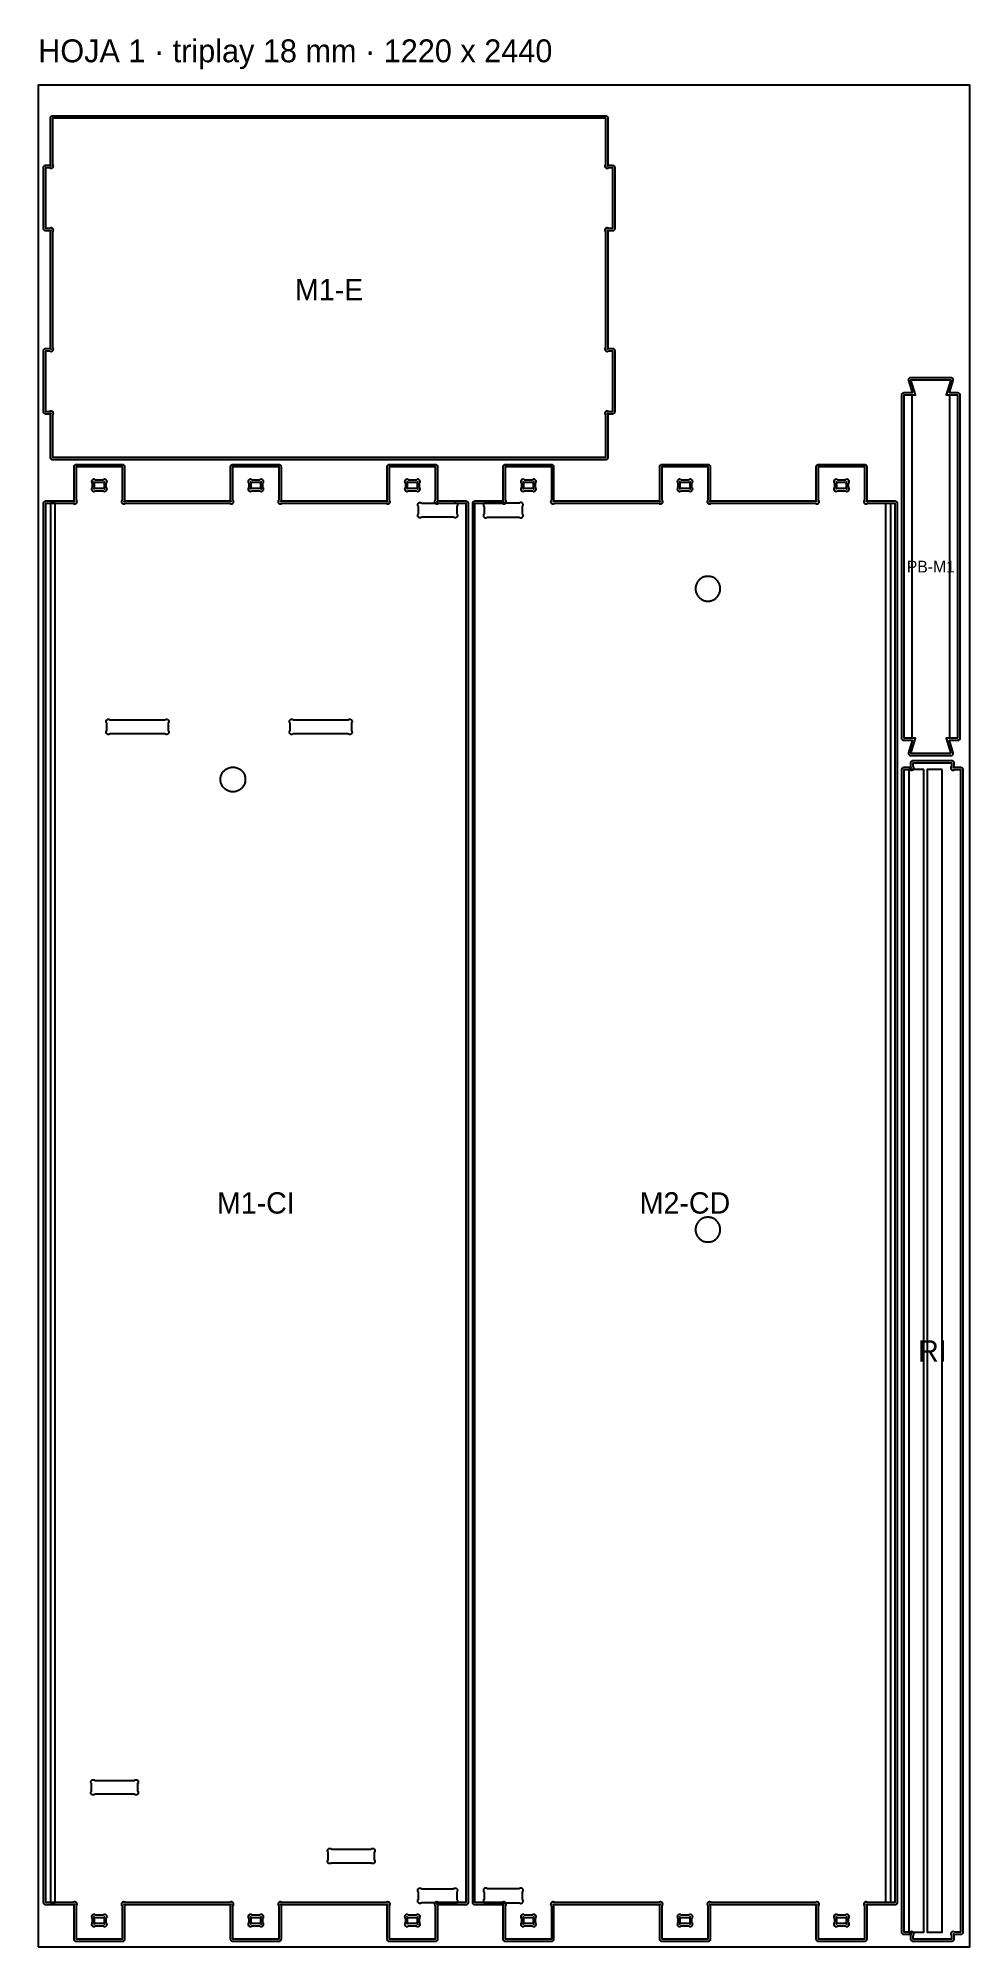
# Model space of a CAD drawing. Header units: millimetres. Extents: x 0 to 8220, y 0 to 2502.
# Drawn here: x 0 to 1220, y 0 to 2502 of the extents above; entities that cross this region are included whole.
import ezdxf
from ezdxf.enums import TextEntityAlignment as Align

# ---------------------------------------------------------------- set-up
doc = ezdxf.new("R2010")
doc.units = ezdxf.units.MM
for name, color, linetype in [('CAJA_6MM', 30, 'Continuous'), ('CAJA_9_5MM', 3, 'Continuous'), ('CALADO_INTERIOR', 5, 'Continuous'), ('CORTE_EXT', 1, 'Continuous'), ('HOJA', 8, 'Continuous'), ('RANURA_6MM', 6, 'Continuous'), ('RANURA_8MM', 4, 'Continuous'), ('TEXTO', 7, 'Continuous'), ('TRAYECTORIA_EXT_FRESA6', 11, 'Continuous'), ('TRAYECTORIA_INT_FRESA6', 150, 'Continuous')]:
    doc.layers.add(name, color=color, linetype=linetype)

msp = doc.modelspace()

# ---------------------------------------------------------------- texts
at = {"layer": 'TEXTO'}
msp.add_text('HOJA 1 · triplay 18 mm · 1220 x 2440', height=30, dxfattribs=at).set_placement((0, 2470))
for s, height, p in [('M1-E', 28, (381, 2172)), ('PB-M1', 15.4, (1169, 1809)), ('M1-CI', 28, (285, 975)), ('M2-CD', 28, (847, 975)), ('RI', 28, (1171, 781))]:
    msp.add_text(s, height=height, dxfattribs=at).set_placement(p, align=Align.MIDDLE_CENTER)

# ---------------------------------------------------------------- linework, layer by layer
at = {"layer": 'CAJA_6MM'}
for points in [[(1144, 2034), (1144, 1584), (1134, 1584), (1134, 2034)], [(1204, 1584), (1194, 1584), (1194, 2034), (1204, 2034)]]:
    msp.add_lwpolyline(points, close=True, dxfattribs=at)
at = {"layer": 'CAJA_9_5MM'}
for points in [[(501.9, 1873.7), (501.6, 1873.5), (501.4, 1873.3), (501.1, 1873.2), (500.8, 1873.1), (500.6, 1873), (500.3, 1873), (500, 1873), (499.7, 1873), (499.4, 1873), (499.1, 1873.1), (498.8, 1873.2), (498.6, 1873.3), (498.3, 1873.5), (498.1, 1873.7), (497.9, 1873.8), (497.7, 1874.1), (497.5, 1874.3), (497.3, 1874.6), (497.2, 1874.8), (497.1, 1875.1), (497, 1875.4), (497, 1875.7), (497, 1876), (497, 1876.3), (497, 1876.6), (497.1, 1876.8), (497.2, 1877.1), (497.3, 1877.4), (497.5, 1877.6), (497.7, 1877.9), (497.9, 1878.1), (497.9, 1887.9), (497.7, 1888.1), (497.5, 1888.4), (497.3, 1888.6), (497.2, 1888.9), (497.1, 1889.2), (497, 1889.4), (497, 1889.7), (497, 1890), (497, 1890.3), (497, 1890.6), (497.1, 1890.9), (497.2, 1891.2), (497.3, 1891.4), (497.5, 1891.7), (497.7, 1891.9), (497.9, 1892.2), (498.1, 1892.3), (498.3, 1892.5), (498.6, 1892.7), (498.8, 1892.8), (499.1, 1892.9), (499.4, 1893), (499.7, 1893), (500, 1893), (500.3, 1893), (500.6, 1893), (500.8, 1892.9), (501.1, 1892.8), (501.4, 1892.7), (501.6, 1892.5), (501.9, 1892.3), (502.1, 1892.2), (543.9, 1892.2), (544.1, 1892.3), (544.4, 1892.5), (544.6, 1892.7), (544.9, 1892.8), (545.2, 1892.9), (545.4, 1893), (545.7, 1893), (546, 1893), (546.3, 1893), (546.6, 1893), (546.9, 1892.9), (547.2, 1892.8), (547.4, 1892.7), (547.7, 1892.5), (547.9, 1892.3), (548.1, 1892.2), (548.3, 1891.9), (548.5, 1891.7), (548.7, 1891.4), (548.8, 1891.2), (548.9, 1890.9), (549, 1890.6), (549, 1890.3), (549, 1890), (549, 1889.7), (549, 1889.4), (548.9, 1889.2), (548.8, 1888.9), (548.7, 1888.6), (548.5, 1888.4), (548.3, 1888.1), (548.1, 1887.9), (548.1, 1878.1), (548.3, 1877.9), (548.5, 1877.6), (548.7, 1877.4), (548.8, 1877.1), (548.9, 1876.8), (549, 1876.6), (549, 1876.3), (549, 1876), (549, 1875.7), (549, 1875.4), (548.9, 1875.1), (548.8, 1874.8), (548.7, 1874.6), (548.5, 1874.3), (548.3, 1874.1), (548.1, 1873.8), (547.9, 1873.7), (547.7, 1873.5), (547.4, 1873.3), (547.2, 1873.2), (546.9, 1873.1), (546.6, 1873), (546.3, 1873), (546, 1873), (545.7, 1873), (545.4, 1873), (545.2, 1873.1), (544.9, 1873.2), (544.6, 1873.3), (544.4, 1873.5), (544.1, 1873.7), (543.9, 1873.8), (502.1, 1873.8)], [(630.1, 1873.7), (630.4, 1873.5), (630.6, 1873.3), (630.9, 1873.2), (631.2, 1873.1), (631.4, 1873), (631.7, 1873), (632, 1873), (632.3, 1873), (632.6, 1873), (632.9, 1873.1), (633.2, 1873.2), (633.4, 1873.3), (633.7, 1873.5), (633.9, 1873.7), (634.1, 1873.8), (634.3, 1874.1), (634.5, 1874.3), (634.7, 1874.6), (634.8, 1874.8), (634.9, 1875.1), (635, 1875.4), (635, 1875.7), (635, 1876), (635, 1876.3), (635, 1876.6), (634.9, 1876.8), (634.8, 1877.1), (634.7, 1877.4), (634.5, 1877.6), (634.3, 1877.9), (634.1, 1878.1), (634.1, 1887.9), (634.3, 1888.1), (634.5, 1888.4), (634.7, 1888.6), (634.8, 1888.9), (634.9, 1889.2), (635, 1889.4), (635, 1889.7), (635, 1890), (635, 1890.3), (635, 1890.6), (634.9, 1890.9), (634.8, 1891.2), (634.7, 1891.4), (634.5, 1891.7), (634.3, 1891.9), (634.1, 1892.2), (633.9, 1892.3), (633.7, 1892.5), (633.4, 1892.7), (633.2, 1892.8), (632.9, 1892.9), (632.6, 1893), (632.3, 1893), (632, 1893), (631.7, 1893), (631.4, 1893), (631.2, 1892.9), (630.9, 1892.8), (630.6, 1892.7), (630.4, 1892.5), (630.1, 1892.3), (629.9, 1892.2), (588.1, 1892.2), (587.9, 1892.3), (587.6, 1892.5), (587.4, 1892.7), (587.1, 1892.8), (586.8, 1892.9), (586.6, 1893), (586.3, 1893), (586, 1893), (585.7, 1893), (585.4, 1893), (585.1, 1892.9), (584.8, 1892.8), (584.6, 1892.7), (584.3, 1892.5), (584.1, 1892.3), (583.9, 1892.2), (583.7, 1891.9), (583.5, 1891.7), (583.3, 1891.4), (583.2, 1891.2), (583.1, 1890.9), (583, 1890.6), (583, 1890.3), (583, 1890), (583, 1889.7), (583, 1889.4), (583.1, 1889.2), (583.2, 1888.9), (583.3, 1888.6), (583.5, 1888.4), (583.7, 1888.1), (583.9, 1887.9), (583.9, 1878.1), (583.7, 1877.9), (583.5, 1877.6), (583.3, 1877.4), (583.2, 1877.1), (583.1, 1876.8), (583, 1876.6), (583, 1876.3), (583, 1876), (583, 1875.7), (583, 1875.4), (583.1, 1875.1), (583.2, 1874.8), (583.3, 1874.6), (583.5, 1874.3), (583.7, 1874.1), (583.9, 1873.8), (584.1, 1873.7), (584.3, 1873.5), (584.6, 1873.3), (584.8, 1873.2), (585.1, 1873.1), (585.4, 1873), (585.7, 1873), (586, 1873), (586.3, 1873), (586.6, 1873), (586.8, 1873.1), (587.1, 1873.2), (587.4, 1873.3), (587.6, 1873.5), (587.9, 1873.7), (588.1, 1873.8), (629.9, 1873.8)], [(860.8, 1780), (860.8, 1778.9), (860.9, 1777.9), (861.1, 1776.8), (861.3, 1775.8), (861.6, 1774.8), (862, 1773.8), (862.4, 1772.8), (862.9, 1771.9), (863.5, 1771), (864.1, 1770.1), (864.8, 1769.3), (865.5, 1768.5), (866.3, 1767.8), (867.1, 1767.1), (868, 1766.5), (868.9, 1765.9), (869.8, 1765.4), (870.8, 1765), (871.8, 1764.6), (872.8, 1764.3), (873.8, 1764.1), (874.9, 1763.9), (875.9, 1763.8), (877, 1763.8), (878.1, 1763.8), (879.1, 1763.9), (880.2, 1764.1), (881.2, 1764.3), (882.2, 1764.6), (883.2, 1765), (884.2, 1765.4), (885.1, 1765.9), (886, 1766.5), (886.9, 1767.1), (887.7, 1767.8), (888.5, 1768.5), (889.2, 1769.3), (889.9, 1770.1), (890.5, 1771), (891.1, 1771.9), (891.6, 1772.8), (892, 1773.8), (892.4, 1774.8), (892.7, 1775.8), (892.9, 1776.8), (893.1, 1777.9), (893.2, 1778.9), (893.2, 1780), (893.2, 1781.1), (893.1, 1782.1), (892.9, 1783.2), (892.7, 1784.2), (892.4, 1785.2), (892, 1786.2), (891.6, 1787.2), (891.1, 1788.1), (890.5, 1789), (889.9, 1789.9), (889.2, 1790.7), (888.5, 1791.5), (887.7, 1792.2), (886.9, 1792.9), (886, 1793.5), (885.1, 1794.1), (884.2, 1794.6), (883.2, 1795), (882.2, 1795.4), (881.2, 1795.7), (880.2, 1795.9), (879.1, 1796.1), (878.1, 1796.2), (877, 1796.2), (875.9, 1796.2), (874.9, 1796.1), (873.8, 1795.9), (872.8, 1795.7), (871.8, 1795.4), (870.8, 1795), (869.8, 1794.6), (868.9, 1794.1), (868, 1793.5), (867.1, 1792.9), (866.3, 1792.2), (865.5, 1791.5), (864.8, 1790.7), (864.1, 1789.9), (863.5, 1789), (862.9, 1788.1), (862.4, 1787.2), (862, 1786.2), (861.6, 1785.2), (861.3, 1784.2), (861.1, 1783.2), (860.9, 1782.1), (860.8, 1781.1)], [(93.9, 1589.7), (93.6, 1589.5), (93.4, 1589.3), (93.1, 1589.2), (92.8, 1589.1), (92.6, 1589), (92.3, 1589), (92, 1589), (91.7, 1589), (91.4, 1589), (91.1, 1589.1), (90.8, 1589.2), (90.6, 1589.3), (90.3, 1589.5), (90.1, 1589.7), (89.8, 1589.8), (89.7, 1590.1), (89.5, 1590.3), (89.3, 1590.6), (89.2, 1590.8), (89.1, 1591.1), (89, 1591.4), (89, 1591.7), (89, 1592), (89, 1592.3), (89, 1592.6), (89.1, 1592.8), (89.2, 1593.1), (89.3, 1593.4), (89.5, 1593.6), (89.7, 1593.9), (89.8, 1594.1), (89.8, 1603.9), (89.7, 1604.1), (89.5, 1604.4), (89.3, 1604.6), (89.2, 1604.9), (89.1, 1605.2), (89, 1605.4), (89, 1605.7), (89, 1606), (89, 1606.3), (89, 1606.6), (89.1, 1606.9), (89.2, 1607.2), (89.3, 1607.4), (89.5, 1607.7), (89.7, 1607.9), (89.8, 1608.2), (90.1, 1608.3), (90.3, 1608.5), (90.6, 1608.7), (90.8, 1608.8), (91.1, 1608.9), (91.4, 1609), (91.7, 1609), (92, 1609), (92.3, 1609), (92.6, 1609), (92.8, 1608.9), (93.1, 1608.8), (93.4, 1608.7), (93.6, 1608.5), (93.9, 1608.3), (94.1, 1608.2), (165.9, 1608.2), (166.1, 1608.3), (166.4, 1608.5), (166.6, 1608.7), (166.9, 1608.8), (167.2, 1608.9), (167.4, 1609), (167.7, 1609), (168, 1609), (168.3, 1609), (168.6, 1609), (168.9, 1608.9), (169.2, 1608.8), (169.4, 1608.7), (169.7, 1608.5), (169.9, 1608.3), (170.2, 1608.2), (170.3, 1607.9), (170.5, 1607.7), (170.7, 1607.4), (170.8, 1607.2), (170.9, 1606.9), (171, 1606.6), (171, 1606.3), (171, 1606), (171, 1605.7), (171, 1605.4), (170.9, 1605.2), (170.8, 1604.9), (170.7, 1604.6), (170.5, 1604.4), (170.3, 1604.1), (170.2, 1603.9), (170.2, 1594.1), (170.3, 1593.9), (170.5, 1593.6), (170.7, 1593.4), (170.8, 1593.1), (170.9, 1592.8), (171, 1592.6), (171, 1592.3), (171, 1592), (171, 1591.7), (171, 1591.4), (170.9, 1591.1), (170.8, 1590.8), (170.7, 1590.6), (170.5, 1590.3), (170.3, 1590.1), (170.2, 1589.8), (169.9, 1589.7), (169.7, 1589.5), (169.4, 1589.3), (169.2, 1589.2), (168.9, 1589.1), (168.6, 1589), (168.3, 1589), (168, 1589), (167.7, 1589), (167.4, 1589), (167.2, 1589.1), (166.9, 1589.2), (166.6, 1589.3), (166.4, 1589.5), (166.1, 1589.7), (165.9, 1589.8), (94.1, 1589.8)], [(333.9, 1589.7), (333.6, 1589.5), (333.4, 1589.3), (333.1, 1589.2), (332.8, 1589.1), (332.6, 1589), (332.3, 1589), (332, 1589), (331.7, 1589), (331.4, 1589), (331.1, 1589.1), (330.8, 1589.2), (330.6, 1589.3), (330.3, 1589.5), (330.1, 1589.7), (329.9, 1589.8), (329.7, 1590.1), (329.5, 1590.3), (329.3, 1590.6), (329.2, 1590.8), (329.1, 1591.1), (329, 1591.4), (329, 1591.7), (329, 1592), (329, 1592.3), (329, 1592.6), (329.1, 1592.8), (329.2, 1593.1), (329.3, 1593.4), (329.5, 1593.6), (329.7, 1593.9), (329.9, 1594.1), (329.9, 1603.9), (329.7, 1604.1), (329.5, 1604.4), (329.3, 1604.6), (329.2, 1604.9), (329.1, 1605.2), (329, 1605.4), (329, 1605.7), (329, 1606), (329, 1606.3), (329, 1606.6), (329.1, 1606.9), (329.2, 1607.2), (329.3, 1607.4), (329.5, 1607.7), (329.7, 1607.9), (329.9, 1608.2), (330.1, 1608.3), (330.3, 1608.5), (330.6, 1608.7), (330.8, 1608.8), (331.1, 1608.9), (331.4, 1609), (331.7, 1609), (332, 1609), (332.3, 1609), (332.6, 1609), (332.8, 1608.9), (333.1, 1608.8), (333.4, 1608.7), (333.6, 1608.5), (333.9, 1608.3), (334.1, 1608.2), (405.9, 1608.2), (406.1, 1608.3), (406.4, 1608.5), (406.6, 1608.7), (406.9, 1608.8), (407.2, 1608.9), (407.4, 1609), (407.7, 1609), (408, 1609), (408.3, 1609), (408.6, 1609), (408.9, 1608.9), (409.2, 1608.8), (409.4, 1608.7), (409.7, 1608.5), (409.9, 1608.3), (410.1, 1608.2), (410.3, 1607.9), (410.5, 1607.7), (410.7, 1607.4), (410.8, 1607.2), (410.9, 1606.9), (411, 1606.6), (411, 1606.3), (411, 1606), (411, 1605.7), (411, 1605.4), (410.9, 1605.2), (410.8, 1604.9), (410.7, 1604.6), (410.5, 1604.4), (410.3, 1604.1), (410.1, 1603.9), (410.1, 1594.1), (410.3, 1593.9), (410.5, 1593.6), (410.7, 1593.4), (410.8, 1593.1), (410.9, 1592.8), (411, 1592.6), (411, 1592.3), (411, 1592), (411, 1591.7), (411, 1591.4), (410.9, 1591.1), (410.8, 1590.8), (410.7, 1590.6), (410.5, 1590.3), (410.3, 1590.1), (410.1, 1589.8), (409.9, 1589.7), (409.7, 1589.5), (409.4, 1589.3), (409.2, 1589.2), (408.9, 1589.1), (408.6, 1589), (408.3, 1589), (408, 1589), (407.7, 1589), (407.4, 1589), (407.2, 1589.1), (406.9, 1589.2), (406.6, 1589.3), (406.4, 1589.5), (406.1, 1589.7), (405.9, 1589.8), (334.1, 1589.8)], [(271.2, 1530), (271.2, 1528.9), (271.1, 1527.9), (270.9, 1526.8), (270.7, 1525.8), (270.4, 1524.8), (270, 1523.8), (269.6, 1522.8), (269.1, 1521.9), (268.5, 1521), (267.9, 1520.1), (267.2, 1519.3), (266.5, 1518.5), (265.7, 1517.8), (264.9, 1517.1), (264, 1516.5), (263.1, 1515.9), (262.2, 1515.4), (261.2, 1515), (260.2, 1514.6), (259.2, 1514.3), (258.2, 1514.1), (257.1, 1513.9), (256.1, 1513.8), (255, 1513.8), (253.9, 1513.8), (252.9, 1513.9), (251.8, 1514.1), (250.8, 1514.3), (249.8, 1514.6), (248.8, 1515), (247.8, 1515.4), (246.9, 1515.9), (246, 1516.5), (245.1, 1517.1), (244.3, 1517.8), (243.5, 1518.5), (242.8, 1519.3), (242.1, 1520.1), (241.5, 1521), (240.9, 1521.9), (240.4, 1522.8), (240, 1523.8), (239.6, 1524.8), (239.3, 1525.8), (239.1, 1526.8), (238.9, 1527.9), (238.8, 1528.9), (238.8, 1530), (238.8, 1531.1), (238.9, 1532.1), (239.1, 1533.2), (239.3, 1534.2), (239.6, 1535.2), (240, 1536.2), (240.4, 1537.2), (240.9, 1538.1), (241.5, 1539), (242.1, 1539.9), (242.8, 1540.7), (243.5, 1541.5), (244.3, 1542.2), (245.1, 1542.9), (246, 1543.5), (246.9, 1544.1), (247.8, 1544.6), (248.8, 1545), (249.8, 1545.4), (250.8, 1545.7), (251.8, 1545.9), (252.9, 1546.1), (253.9, 1546.2), (255, 1546.2), (256.1, 1546.2), (257.1, 1546.1), (258.2, 1545.9), (259.2, 1545.7), (260.2, 1545.4), (261.2, 1545), (262.2, 1544.6), (263.1, 1544.1), (264, 1543.5), (264.9, 1542.9), (265.7, 1542.2), (266.5, 1541.5), (267.2, 1540.7), (267.9, 1539.9), (268.5, 1539), (269.1, 1538.1), (269.6, 1537.2), (270, 1536.2), (270.4, 1535.2), (270.7, 1534.2), (270.9, 1533.2), (271.1, 1532.1), (271.2, 1531.1)], [(860.8, 940), (860.8, 938.9), (860.9, 937.9), (861.1, 936.8), (861.3, 935.8), (861.6, 934.8), (862, 933.8), (862.4, 932.8), (862.9, 931.9), (863.5, 931), (864.1, 930.1), (864.8, 929.3), (865.5, 928.5), (866.3, 927.8), (867.1, 927.1), (868, 926.5), (868.9, 925.9), (869.8, 925.4), (870.8, 925), (871.8, 924.6), (872.8, 924.3), (873.8, 924.1), (874.9, 923.9), (875.9, 923.8), (877, 923.8), (878.1, 923.8), (879.1, 923.9), (880.2, 924.1), (881.2, 924.3), (882.2, 924.6), (883.2, 925), (884.2, 925.4), (885.1, 925.9), (886, 926.5), (886.9, 927.1), (887.7, 927.8), (888.5, 928.5), (889.2, 929.3), (889.9, 930.1), (890.5, 931), (891.1, 931.9), (891.6, 932.8), (892, 933.8), (892.4, 934.8), (892.7, 935.8), (892.9, 936.8), (893.1, 937.9), (893.2, 938.9), (893.2, 940), (893.2, 941.1), (893.1, 942.1), (892.9, 943.2), (892.7, 944.2), (892.4, 945.2), (892, 946.2), (891.6, 947.2), (891.1, 948.1), (890.5, 949), (889.9, 949.9), (889.2, 950.7), (888.5, 951.5), (887.7, 952.2), (886.9, 952.9), (886, 953.5), (885.1, 954.1), (884.2, 954.6), (883.2, 955), (882.2, 955.4), (881.2, 955.7), (880.2, 955.9), (879.1, 956.1), (878.1, 956.2), (877, 956.2), (875.9, 956.2), (874.9, 956.1), (873.8, 955.9), (872.8, 955.7), (871.8, 955.4), (870.8, 955), (869.8, 954.6), (868.9, 954.1), (868, 953.5), (867.1, 952.9), (866.3, 952.2), (865.5, 951.5), (864.8, 950.7), (864.1, 949.9), (863.5, 949), (862.9, 948.1), (862.4, 947.2), (862, 946.2), (861.6, 945.2), (861.3, 944.2), (861.1, 943.2), (860.9, 942.1), (860.8, 941.1)], [(73.9, 199.7), (73.6, 199.5), (73.4, 199.3), (73.1, 199.2), (72.8, 199.1), (72.6, 199), (72.3, 199), (72, 199), (71.7, 199), (71.4, 199), (71.1, 199.1), (70.8, 199.2), (70.6, 199.3), (70.3, 199.5), (70.1, 199.7), (69.8, 199.9), (69.7, 200.1), (69.5, 200.3), (69.3, 200.6), (69.2, 200.8), (69.1, 201.1), (69, 201.4), (69, 201.7), (69, 202), (69, 202.3), (69, 202.6), (69.1, 202.8), (69.2, 203.1), (69.3, 203.4), (69.5, 203.6), (69.7, 203.9), (69.8, 204.1), (69.8, 213.9), (69.7, 214.1), (69.5, 214.4), (69.3, 214.6), (69.2, 214.9), (69.1, 215.2), (69, 215.4), (69, 215.7), (69, 216), (69, 216.3), (69, 216.6), (69.1, 216.9), (69.2, 217.2), (69.3, 217.4), (69.5, 217.7), (69.7, 217.9), (69.8, 218.1), (70.1, 218.3), (70.3, 218.5), (70.6, 218.7), (70.8, 218.8), (71.1, 218.9), (71.4, 219), (71.7, 219), (72, 219), (72.3, 219), (72.6, 219), (72.8, 218.9), (73.1, 218.8), (73.4, 218.7), (73.6, 218.5), (73.9, 218.3), (74.1, 218.1), (125.9, 218.1), (126.1, 218.3), (126.4, 218.5), (126.6, 218.7), (126.9, 218.8), (127.2, 218.9), (127.4, 219), (127.7, 219), (128, 219), (128.3, 219), (128.6, 219), (128.9, 218.9), (129.2, 218.8), (129.4, 218.7), (129.7, 218.5), (129.9, 218.3), (130.2, 218.1), (130.3, 217.9), (130.5, 217.7), (130.7, 217.4), (130.8, 217.2), (130.9, 216.9), (131, 216.6), (131, 216.3), (131, 216), (131, 215.7), (131, 215.4), (130.9, 215.2), (130.8, 214.9), (130.7, 214.6), (130.5, 214.4), (130.3, 214.1), (130.2, 213.9), (130.2, 204.1), (130.3, 203.9), (130.5, 203.6), (130.7, 203.4), (130.8, 203.1), (130.9, 202.8), (131, 202.6), (131, 202.3), (131, 202), (131, 201.7), (131, 201.4), (130.9, 201.1), (130.8, 200.8), (130.7, 200.6), (130.5, 200.3), (130.3, 200.1), (130.2, 199.9), (129.9, 199.7), (129.7, 199.5), (129.4, 199.3), (129.2, 199.2), (128.9, 199.1), (128.6, 199), (128.3, 199), (128, 199), (127.7, 199), (127.4, 199), (127.2, 199.1), (126.9, 199.2), (126.6, 199.3), (126.4, 199.5), (126.1, 199.7), (125.9, 199.9), (74.1, 199.9)], [(383.9, 109.7), (383.6, 109.5), (383.4, 109.3), (383.1, 109.2), (382.8, 109.1), (382.6, 109), (382.3, 109), (382, 109), (381.7, 109), (381.4, 109), (381.1, 109.1), (380.8, 109.2), (380.6, 109.3), (380.3, 109.5), (380.1, 109.7), (379.9, 109.8), (379.7, 110.1), (379.5, 110.3), (379.3, 110.6), (379.2, 110.8), (379.1, 111.1), (379, 111.4), (379, 111.7), (379, 112), (379, 112.3), (379, 112.6), (379.1, 112.8), (379.2, 113.1), (379.3, 113.4), (379.5, 113.6), (379.7, 113.9), (379.9, 114.1), (379.9, 123.9), (379.7, 124.1), (379.5, 124.4), (379.3, 124.6), (379.2, 124.9), (379.1, 125.2), (379, 125.4), (379, 125.7), (379, 126), (379, 126.3), (379, 126.6), (379.1, 126.9), (379.2, 127.2), (379.3, 127.4), (379.5, 127.7), (379.7, 127.9), (379.9, 128.2), (380.1, 128.3), (380.3, 128.5), (380.6, 128.7), (380.8, 128.8), (381.1, 128.9), (381.4, 129), (381.7, 129), (382, 129), (382.3, 129), (382.6, 129), (382.8, 128.9), (383.1, 128.8), (383.4, 128.7), (383.6, 128.5), (383.9, 128.3), (384.1, 128.2), (435.9, 128.2), (436.1, 128.3), (436.4, 128.5), (436.6, 128.7), (436.9, 128.8), (437.2, 128.9), (437.4, 129), (437.7, 129), (438, 129), (438.3, 129), (438.6, 129), (438.9, 128.9), (439.2, 128.8), (439.4, 128.7), (439.7, 128.5), (439.9, 128.3), (440.1, 128.2), (440.3, 127.9), (440.5, 127.7), (440.7, 127.4), (440.8, 127.2), (440.9, 126.9), (441, 126.6), (441, 126.3), (441, 126), (441, 125.7), (441, 125.4), (440.9, 125.2), (440.8, 124.9), (440.7, 124.6), (440.5, 124.4), (440.3, 124.1), (440.1, 123.9), (440.1, 114.1), (440.3, 113.9), (440.5, 113.6), (440.7, 113.4), (440.8, 113.1), (440.9, 112.8), (441, 112.6), (441, 112.3), (441, 112), (441, 111.7), (441, 111.4), (440.9, 111.1), (440.8, 110.8), (440.7, 110.6), (440.5, 110.3), (440.3, 110.1), (440.1, 109.8), (439.9, 109.7), (439.7, 109.5), (439.4, 109.3), (439.2, 109.2), (438.9, 109.1), (438.6, 109), (438.3, 109), (438, 109), (437.7, 109), (437.4, 109), (437.2, 109.1), (436.9, 109.2), (436.6, 109.3), (436.4, 109.5), (436.1, 109.7), (435.9, 109.8), (384.1, 109.8)], [(501.9, 57.7), (501.6, 57.5), (501.4, 57.3), (501.1, 57.2), (500.8, 57.1), (500.6, 57), (500.3, 57), (500, 57), (499.7, 57), (499.4, 57), (499.1, 57.1), (498.8, 57.2), (498.6, 57.3), (498.3, 57.5), (498.1, 57.7), (497.9, 57.8), (497.7, 58.1), (497.5, 58.3), (497.3, 58.6), (497.2, 58.8), (497.1, 59.1), (497, 59.4), (497, 59.7), (497, 60), (497, 60.3), (497, 60.6), (497.1, 60.8), (497.2, 61.1), (497.3, 61.4), (497.5, 61.6), (497.7, 61.9), (497.9, 62.1), (497.9, 71.9), (497.7, 72.1), (497.5, 72.4), (497.3, 72.6), (497.2, 72.9), (497.1, 73.2), (497, 73.4), (497, 73.7), (497, 74), (497, 74.3), (497, 74.6), (497.1, 74.9), (497.2, 75.2), (497.3, 75.4), (497.5, 75.7), (497.7, 75.9), (497.9, 76.2), (498.1, 76.3), (498.3, 76.5), (498.6, 76.7), (498.8, 76.8), (499.1, 76.9), (499.4, 77), (499.7, 77), (500, 77), (500.3, 77), (500.6, 77), (500.8, 76.9), (501.1, 76.8), (501.4, 76.7), (501.6, 76.5), (501.9, 76.3), (502.1, 76.2), (543.9, 76.2), (544.1, 76.3), (544.4, 76.5), (544.6, 76.7), (544.9, 76.8), (545.2, 76.9), (545.4, 77), (545.7, 77), (546, 77), (546.3, 77), (546.6, 77), (546.9, 76.9), (547.2, 76.8), (547.4, 76.7), (547.7, 76.5), (547.9, 76.3), (548.1, 76.2), (548.3, 75.9), (548.5, 75.7), (548.7, 75.4), (548.8, 75.2), (548.9, 74.9), (549, 74.6), (549, 74.3), (549, 74), (549, 73.7), (549, 73.4), (548.9, 73.2), (548.8, 72.9), (548.7, 72.6), (548.5, 72.4), (548.3, 72.1), (548.1, 71.9), (548.1, 62.1), (548.3, 61.9), (548.5, 61.6), (548.7, 61.4), (548.8, 61.1), (548.9, 60.8), (549, 60.6), (549, 60.3), (549, 60), (549, 59.7), (549, 59.4), (548.9, 59.1), (548.8, 58.8), (548.7, 58.6), (548.5, 58.3), (548.3, 58.1), (548.1, 57.8), (547.9, 57.7), (547.7, 57.5), (547.4, 57.3), (547.2, 57.2), (546.9, 57.1), (546.6, 57), (546.3, 57), (546, 57), (545.7, 57), (545.4, 57), (545.2, 57.1), (544.9, 57.2), (544.6, 57.3), (544.4, 57.5), (544.1, 57.7), (543.9, 57.8), (502.1, 57.8)], [(630.1, 57.7), (630.4, 57.5), (630.6, 57.3), (630.9, 57.2), (631.2, 57.1), (631.4, 57), (631.7, 57), (632, 57), (632.3, 57), (632.6, 57), (632.9, 57.1), (633.2, 57.2), (633.4, 57.3), (633.7, 57.5), (633.9, 57.7), (634.1, 57.8), (634.3, 58.1), (634.5, 58.3), (634.7, 58.6), (634.8, 58.8), (634.9, 59.1), (635, 59.4), (635, 59.7), (635, 60), (635, 60.3), (635, 60.6), (634.9, 60.8), (634.8, 61.1), (634.7, 61.4), (634.5, 61.6), (634.3, 61.9), (634.1, 62.1), (634.1, 71.9), (634.3, 72.1), (634.5, 72.4), (634.7, 72.6), (634.8, 72.9), (634.9, 73.2), (635, 73.4), (635, 73.7), (635, 74), (635, 74.3), (635, 74.6), (634.9, 74.9), (634.8, 75.2), (634.7, 75.4), (634.5, 75.7), (634.3, 75.9), (634.1, 76.2), (633.9, 76.3), (633.7, 76.5), (633.4, 76.7), (633.2, 76.8), (632.9, 76.9), (632.6, 77), (632.3, 77), (632, 77), (631.7, 77), (631.4, 77), (631.2, 76.9), (630.9, 76.8), (630.6, 76.7), (630.4, 76.5), (630.1, 76.3), (629.9, 76.2), (588.1, 76.2), (587.9, 76.3), (587.6, 76.5), (587.4, 76.7), (587.1, 76.8), (586.8, 76.9), (586.6, 77), (586.3, 77), (586, 77), (585.7, 77), (585.4, 77), (585.1, 76.9), (584.8, 76.8), (584.6, 76.7), (584.3, 76.5), (584.1, 76.3), (583.9, 76.2), (583.7, 75.9), (583.5, 75.7), (583.3, 75.4), (583.2, 75.2), (583.1, 74.9), (583, 74.6), (583, 74.3), (583, 74), (583, 73.7), (583, 73.4), (583.1, 73.2), (583.2, 72.9), (583.3, 72.6), (583.5, 72.4), (583.7, 72.1), (583.9, 71.9), (583.9, 62.1), (583.7, 61.9), (583.5, 61.6), (583.3, 61.4), (583.2, 61.1), (583.1, 60.8), (583, 60.6), (583, 60.3), (583, 60), (583, 59.7), (583, 59.4), (583.1, 59.1), (583.2, 58.8), (583.3, 58.6), (583.5, 58.3), (583.7, 58.1), (583.9, 57.8), (584.1, 57.7), (584.3, 57.5), (584.6, 57.3), (584.8, 57.2), (585.1, 57.1), (585.4, 57), (585.7, 57), (586, 57), (586.3, 57), (586.6, 57), (586.8, 57.1), (587.1, 57.2), (587.4, 57.3), (587.6, 57.5), (587.9, 57.7), (588.1, 57.8), (629.9, 57.8)]]:
    msp.add_lwpolyline(points, close=True, dxfattribs=at)
at = {"layer": 'CALADO_INTERIOR'}
for points in [[(87.9, 1907.8), (88.2, 1907.8), (88.5, 1908), (88.7, 1908.1), (89, 1908.3), (89.2, 1908.5), (89.4, 1908.7), (89.6, 1909), (89.7, 1909.2), (89.8, 1909.5), (89.9, 1909.8), (90, 1910), (90.1, 1910.3), (90.1, 1910.6), (90.1, 1910.9), (90, 1911.2), (89.9, 1911.5), (89.8, 1911.8), (89.7, 1912), (89.6, 1912.3), (89.4, 1912.5), (89.2, 1912.7), (89.2, 1918.3), (89.4, 1918.5), (89.6, 1918.7), (89.7, 1919), (89.8, 1919.2), (89.9, 1919.5), (90, 1919.8), (90.1, 1920.1), (90.1, 1920.4), (90.1, 1920.7), (90, 1921), (89.9, 1921.2), (89.8, 1921.5), (89.7, 1921.8), (89.6, 1922), (89.4, 1922.3), (89.2, 1922.5), (89, 1922.7), (88.7, 1922.9), (88.5, 1923), (88.2, 1923.2), (87.9, 1923.2), (87.7, 1923.3), (87.4, 1923.4), (87.1, 1923.4), (86.8, 1923.4), (86.5, 1923.3), (86.2, 1923.2), (85.9, 1923.2), (85.7, 1923), (85.4, 1922.9), (85.2, 1922.7), (85, 1922.5), (75, 1922.5), (74.8, 1922.7), (74.6, 1922.9), (74.3, 1923), (74.1, 1923.2), (73.8, 1923.2), (73.5, 1923.3), (73.2, 1923.4), (72.9, 1923.4), (72.6, 1923.4), (72.3, 1923.3), (72.1, 1923.2), (71.8, 1923.2), (71.5, 1923), (71.3, 1922.9), (71, 1922.7), (70.8, 1922.5), (70.6, 1922.3), (70.4, 1922), (70.3, 1921.8), (70.1, 1921.5), (70.1, 1921.2), (70, 1921), (69.9, 1920.7), (69.9, 1920.4), (69.9, 1920.1), (70, 1919.8), (70.1, 1919.5), (70.1, 1919.2), (70.3, 1919), (70.4, 1918.7), (70.6, 1918.5), (70.8, 1918.3), (70.8, 1912.7), (70.6, 1912.5), (70.4, 1912.3), (70.3, 1912), (70.1, 1911.8), (70.1, 1911.5), (70, 1911.2), (69.9, 1910.9), (69.9, 1910.6), (69.9, 1910.3), (70, 1910), (70.1, 1909.8), (70.1, 1909.5), (70.3, 1909.2), (70.4, 1909), (70.6, 1908.7), (70.8, 1908.5), (71, 1908.3), (71.3, 1908.1), (71.5, 1908), (71.8, 1907.8), (72.1, 1907.8), (72.3, 1907.7), (72.6, 1907.6), (72.9, 1907.6), (73.2, 1907.6), (73.5, 1907.7), (73.8, 1907.8), (74.1, 1907.8), (74.3, 1908), (74.6, 1908.1), (74.8, 1908.3), (75, 1908.5), (85, 1908.5), (85.2, 1908.3), (85.4, 1908.1), (85.7, 1908), (85.9, 1907.8), (86.2, 1907.8), (86.5, 1907.7), (86.8, 1907.6), (87.1, 1907.6), (87.4, 1907.6), (87.7, 1907.7)], [(291.2, 1907.8), (291.5, 1907.7), (291.8, 1907.6), (292.1, 1907.6), (292.4, 1907.6), (292.7, 1907.7), (292.9, 1907.8), (293.2, 1907.8), (293.5, 1908), (293.7, 1908.1), (294, 1908.3), (294.2, 1908.5), (294.4, 1908.7), (294.6, 1909), (294.7, 1909.2), (294.9, 1909.5), (294.9, 1909.8), (295, 1910), (295.1, 1910.3), (295.1, 1910.6), (295.1, 1910.9), (295, 1911.2), (294.9, 1911.5), (294.9, 1911.8), (294.7, 1912), (294.6, 1912.3), (294.4, 1912.5), (294.2, 1912.7), (294.2, 1918.3), (294.4, 1918.5), (294.6, 1918.7), (294.7, 1919), (294.9, 1919.2), (294.9, 1919.5), (295, 1919.8), (295.1, 1920.1), (295.1, 1920.4), (295.1, 1920.7), (295, 1921), (294.9, 1921.2), (294.9, 1921.5), (294.7, 1921.8), (294.6, 1922), (294.4, 1922.3), (294.2, 1922.5), (294, 1922.7), (293.7, 1922.9), (293.5, 1923), (293.2, 1923.2), (292.9, 1923.2), (292.7, 1923.3), (292.4, 1923.4), (292.1, 1923.4), (291.8, 1923.4), (291.5, 1923.3), (291.2, 1923.2), (290.9, 1923.2), (290.7, 1923), (290.4, 1922.9), (290.2, 1922.7), (290, 1922.5), (280, 1922.5), (279.8, 1922.7), (279.6, 1922.9), (279.3, 1923), (279.1, 1923.2), (278.8, 1923.2), (278.5, 1923.3), (278.2, 1923.4), (277.9, 1923.4), (277.6, 1923.4), (277.3, 1923.3), (277.1, 1923.2), (276.8, 1923.2), (276.5, 1923), (276.3, 1922.9), (276, 1922.7), (275.8, 1922.5), (275.6, 1922.3), (275.4, 1922), (275.3, 1921.8), (275.1, 1921.5), (275.1, 1921.2), (275, 1921), (274.9, 1920.7), (274.9, 1920.4), (274.9, 1920.1), (275, 1919.8), (275.1, 1919.5), (275.1, 1919.2), (275.3, 1919), (275.4, 1918.7), (275.6, 1918.5), (275.8, 1918.3), (275.8, 1912.7), (275.6, 1912.5), (275.4, 1912.3), (275.3, 1912), (275.1, 1911.8), (275.1, 1911.5), (275, 1911.2), (274.9, 1910.9), (274.9, 1910.6), (274.9, 1910.3), (275, 1910), (275.1, 1909.8), (275.1, 1909.5), (275.3, 1909.2), (275.4, 1909), (275.6, 1908.7), (275.8, 1908.5), (276, 1908.3), (276.3, 1908.1), (276.5, 1908), (276.8, 1907.8), (277.1, 1907.8), (277.3, 1907.7), (277.6, 1907.6), (277.9, 1907.6), (278.2, 1907.6), (278.5, 1907.7), (278.8, 1907.8), (279.1, 1907.8), (279.3, 1908), (279.6, 1908.1), (279.8, 1908.3), (280, 1908.5), (290, 1908.5), (290.2, 1908.3), (290.4, 1908.1), (290.7, 1908), (290.9, 1907.8)], [(485, 1908.5), (495, 1908.5), (495.2, 1908.3), (495.4, 1908.1), (495.7, 1908), (495.9, 1907.8), (496.2, 1907.8), (496.5, 1907.7), (496.8, 1907.6), (497.1, 1907.6), (497.4, 1907.6), (497.7, 1907.7), (497.9, 1907.8), (498.2, 1907.8), (498.5, 1908), (498.7, 1908.1), (499, 1908.3), (499.2, 1908.5), (499.4, 1908.7), (499.6, 1909), (499.7, 1909.2), (499.9, 1909.5), (499.9, 1909.8), (500, 1910), (500.1, 1910.3), (500.1, 1910.6), (500.1, 1910.9), (500, 1911.2), (499.9, 1911.5), (499.9, 1911.8), (499.7, 1912), (499.6, 1912.3), (499.4, 1912.5), (499.2, 1912.7), (499.2, 1918.3), (499.4, 1918.5), (499.6, 1918.7), (499.7, 1919), (499.9, 1919.2), (499.9, 1919.5), (500, 1919.8), (500.1, 1920.1), (500.1, 1920.4), (500.1, 1920.7), (500, 1921), (499.9, 1921.2), (499.9, 1921.5), (499.7, 1921.8), (499.6, 1922), (499.4, 1922.3), (499.2, 1922.5), (499, 1922.7), (498.7, 1922.9), (498.5, 1923), (498.2, 1923.2), (497.9, 1923.2), (497.7, 1923.3), (497.4, 1923.4), (497.1, 1923.4), (496.8, 1923.4), (496.5, 1923.3), (496.2, 1923.2), (495.9, 1923.2), (495.7, 1923), (495.4, 1922.9), (495.2, 1922.7), (495, 1922.5), (485, 1922.5), (484.8, 1922.7), (484.6, 1922.9), (484.3, 1923), (484.1, 1923.2), (483.8, 1923.2), (483.5, 1923.3), (483.2, 1923.4), (482.9, 1923.4), (482.6, 1923.4), (482.3, 1923.3), (482.1, 1923.2), (481.8, 1923.2), (481.5, 1923), (481.3, 1922.9), (481, 1922.7), (480.8, 1922.5), (480.6, 1922.3), (480.4, 1922), (480.3, 1921.8), (480.1, 1921.5), (480.1, 1921.2), (480, 1921), (479.9, 1920.7), (479.9, 1920.4), (479.9, 1920.1), (480, 1919.8), (480.1, 1919.5), (480.1, 1919.2), (480.3, 1919), (480.4, 1918.7), (480.6, 1918.5), (480.8, 1918.3), (480.8, 1912.7), (480.6, 1912.5), (480.4, 1912.3), (480.3, 1912), (480.1, 1911.8), (480.1, 1911.5), (480, 1911.2), (479.9, 1910.9), (479.9, 1910.6), (479.9, 1910.3), (480, 1910), (480.1, 1909.8), (480.1, 1909.5), (480.3, 1909.2), (480.4, 1909), (480.6, 1908.7), (480.8, 1908.5), (481, 1908.3), (481.3, 1908.1), (481.5, 1908), (481.8, 1907.8), (482.1, 1907.8), (482.3, 1907.7), (482.6, 1907.6), (482.9, 1907.6), (483.2, 1907.6), (483.5, 1907.7), (483.8, 1907.8), (484.1, 1907.8), (484.3, 1908), (484.6, 1908.1), (484.8, 1908.3)], [(649.9, 1907.8), (650.2, 1907.8), (650.5, 1908), (650.7, 1908.1), (651, 1908.3), (651.2, 1908.5), (651.4, 1908.7), (651.6, 1909), (651.7, 1909.2), (651.9, 1909.5), (651.9, 1909.8), (652, 1910), (652.1, 1910.3), (652.1, 1910.6), (652.1, 1910.9), (652, 1911.2), (651.9, 1911.5), (651.9, 1911.8), (651.7, 1912), (651.6, 1912.3), (651.4, 1912.5), (651.2, 1912.7), (651.2, 1918.3), (651.4, 1918.5), (651.6, 1918.7), (651.7, 1919), (651.9, 1919.2), (651.9, 1919.5), (652, 1919.8), (652.1, 1920.1), (652.1, 1920.4), (652.1, 1920.7), (652, 1921), (651.9, 1921.2), (651.9, 1921.5), (651.7, 1921.8), (651.6, 1922), (651.4, 1922.3), (651.2, 1922.5), (651, 1922.7), (650.7, 1922.9), (650.5, 1923), (650.2, 1923.2), (649.9, 1923.2), (649.7, 1923.3), (649.4, 1923.4), (649.1, 1923.4), (648.8, 1923.4), (648.5, 1923.3), (648.2, 1923.2), (647.9, 1923.2), (647.7, 1923), (647.4, 1922.9), (647.2, 1922.7), (647, 1922.5), (637, 1922.5), (636.8, 1922.7), (636.6, 1922.9), (636.3, 1923), (636.1, 1923.2), (635.8, 1923.2), (635.5, 1923.3), (635.2, 1923.4), (634.9, 1923.4), (634.6, 1923.4), (634.3, 1923.3), (634.1, 1923.2), (633.8, 1923.2), (633.5, 1923), (633.3, 1922.9), (633, 1922.7), (632.8, 1922.5), (632.6, 1922.3), (632.4, 1922), (632.3, 1921.8), (632.1, 1921.5), (632.1, 1921.2), (632, 1921), (631.9, 1920.7), (631.9, 1920.4), (631.9, 1920.1), (632, 1919.8), (632.1, 1919.5), (632.1, 1919.2), (632.3, 1919), (632.4, 1918.7), (632.6, 1918.5), (632.8, 1918.3), (632.8, 1912.7), (632.6, 1912.5), (632.4, 1912.3), (632.3, 1912), (632.1, 1911.8), (632.1, 1911.5), (632, 1911.2), (631.9, 1910.9), (631.9, 1910.6), (631.9, 1910.3), (632, 1910), (632.1, 1909.8), (632.1, 1909.5), (632.3, 1909.2), (632.4, 1909), (632.6, 1908.7), (632.8, 1908.5), (633, 1908.3), (633.3, 1908.1), (633.5, 1908), (633.8, 1907.8), (634.1, 1907.8), (634.3, 1907.7), (634.6, 1907.6), (634.9, 1907.6), (635.2, 1907.6), (635.5, 1907.7), (635.8, 1907.8), (636.1, 1907.8), (636.3, 1908), (636.6, 1908.1), (636.8, 1908.3), (637, 1908.5), (647, 1908.5), (647.2, 1908.3), (647.4, 1908.1), (647.7, 1908), (647.9, 1907.8), (648.2, 1907.8), (648.5, 1907.7), (648.8, 1907.6), (649.1, 1907.6), (649.4, 1907.6), (649.7, 1907.7)], [(853.2, 1907.8), (853.5, 1907.7), (853.8, 1907.6), (854.1, 1907.6), (854.4, 1907.6), (854.7, 1907.7), (854.9, 1907.8), (855.2, 1907.8), (855.5, 1908), (855.7, 1908.1), (856, 1908.3), (856.2, 1908.5), (856.4, 1908.7), (856.6, 1909), (856.7, 1909.2), (856.9, 1909.5), (856.9, 1909.8), (857, 1910), (857.1, 1910.3), (857.1, 1910.6), (857.1, 1910.9), (857, 1911.2), (856.9, 1911.5), (856.9, 1911.8), (856.7, 1912), (856.6, 1912.3), (856.4, 1912.5), (856.2, 1912.7), (856.2, 1918.3), (856.4, 1918.5), (856.6, 1918.7), (856.7, 1919), (856.9, 1919.2), (856.9, 1919.5), (857, 1919.8), (857.1, 1920.1), (857.1, 1920.4), (857.1, 1920.7), (857, 1921), (856.9, 1921.2), (856.9, 1921.5), (856.7, 1921.8), (856.6, 1922), (856.4, 1922.3), (856.2, 1922.5), (856, 1922.7), (855.7, 1922.9), (855.5, 1923), (855.2, 1923.2), (854.9, 1923.2), (854.7, 1923.3), (854.4, 1923.4), (854.1, 1923.4), (853.8, 1923.4), (853.5, 1923.3), (853.2, 1923.2), (852.9, 1923.2), (852.7, 1923), (852.4, 1922.9), (852.2, 1922.7), (852, 1922.5), (842, 1922.5), (841.8, 1922.7), (841.6, 1922.9), (841.3, 1923), (841.1, 1923.2), (840.8, 1923.2), (840.5, 1923.3), (840.2, 1923.4), (839.9, 1923.4), (839.6, 1923.4), (839.3, 1923.3), (839.1, 1923.2), (838.8, 1923.2), (838.5, 1923), (838.3, 1922.9), (838, 1922.7), (837.8, 1922.5), (837.6, 1922.3), (837.4, 1922), (837.3, 1921.8), (837.1, 1921.5), (837.1, 1921.2), (837, 1921), (836.9, 1920.7), (836.9, 1920.4), (836.9, 1920.1), (837, 1919.8), (837.1, 1919.5), (837.1, 1919.2), (837.3, 1919), (837.4, 1918.7), (837.6, 1918.5), (837.8, 1918.3), (837.8, 1912.7), (837.6, 1912.5), (837.4, 1912.3), (837.3, 1912), (837.1, 1911.8), (837.1, 1911.5), (837, 1911.2), (836.9, 1910.9), (836.9, 1910.6), (836.9, 1910.3), (837, 1910), (837.1, 1909.8), (837.1, 1909.5), (837.3, 1909.2), (837.4, 1909), (837.6, 1908.7), (837.8, 1908.5), (838, 1908.3), (838.3, 1908.1), (838.5, 1908), (838.8, 1907.8), (839.1, 1907.8), (839.3, 1907.7), (839.6, 1907.6), (839.9, 1907.6), (840.2, 1907.6), (840.5, 1907.7), (840.8, 1907.8), (841.1, 1907.8), (841.3, 1908), (841.6, 1908.1), (841.8, 1908.3), (842, 1908.5), (852, 1908.5), (852.2, 1908.3), (852.4, 1908.1), (852.7, 1908), (852.9, 1907.8)], [(1047, 1908.5), (1057, 1908.5), (1057.2, 1908.3), (1057.4, 1908.1), (1057.7, 1908), (1057.9, 1907.8), (1058.2, 1907.8), (1058.5, 1907.7), (1058.8, 1907.6), (1059.1, 1907.6), (1059.4, 1907.6), (1059.7, 1907.7), (1059.9, 1907.8), (1060.2, 1907.8), (1060.5, 1908), (1060.7, 1908.1), (1061, 1908.3), (1061.2, 1908.5), (1061.4, 1908.7), (1061.6, 1909), (1061.7, 1909.2), (1061.9, 1909.5), (1061.9, 1909.8), (1062, 1910), (1062.1, 1910.3), (1062.1, 1910.6), (1062.1, 1910.9), (1062, 1911.2), (1061.9, 1911.5), (1061.9, 1911.8), (1061.7, 1912), (1061.6, 1912.3), (1061.4, 1912.5), (1061.2, 1912.7), (1061.2, 1918.3), (1061.4, 1918.5), (1061.6, 1918.7), (1061.7, 1919), (1061.9, 1919.2), (1061.9, 1919.5), (1062, 1919.8), (1062.1, 1920.1), (1062.1, 1920.4), (1062.1, 1920.7), (1062, 1921), (1061.9, 1921.2), (1061.9, 1921.5), (1061.7, 1921.8), (1061.6, 1922), (1061.4, 1922.3), (1061.2, 1922.5), (1061, 1922.7), (1060.7, 1922.9), (1060.5, 1923), (1060.2, 1923.2), (1059.9, 1923.2), (1059.7, 1923.3), (1059.4, 1923.4), (1059.1, 1923.4), (1058.8, 1923.4), (1058.5, 1923.3), (1058.2, 1923.2), (1057.9, 1923.2), (1057.7, 1923), (1057.4, 1922.9), (1057.2, 1922.7), (1057, 1922.5), (1047, 1922.5), (1046.8, 1922.7), (1046.6, 1922.9), (1046.3, 1923), (1046.1, 1923.2), (1045.8, 1923.2), (1045.5, 1923.3), (1045.2, 1923.4), (1044.9, 1923.4), (1044.6, 1923.4), (1044.3, 1923.3), (1044.1, 1923.2), (1043.8, 1923.2), (1043.5, 1923), (1043.3, 1922.9), (1043, 1922.7), (1042.8, 1922.5), (1042.6, 1922.3), (1042.4, 1922), (1042.3, 1921.8), (1042.1, 1921.5), (1042.1, 1921.2), (1042, 1921), (1041.9, 1920.7), (1041.9, 1920.4), (1041.9, 1920.1), (1042, 1919.8), (1042.1, 1919.5), (1042.1, 1919.2), (1042.3, 1919), (1042.4, 1918.7), (1042.6, 1918.5), (1042.8, 1918.3), (1042.8, 1912.7), (1042.6, 1912.5), (1042.4, 1912.3), (1042.3, 1912), (1042.1, 1911.8), (1042.1, 1911.5), (1042, 1911.2), (1041.9, 1910.9), (1041.9, 1910.6), (1041.9, 1910.3), (1042, 1910), (1042.1, 1909.8), (1042.1, 1909.5), (1042.3, 1909.2), (1042.4, 1909), (1042.6, 1908.7), (1042.8, 1908.5), (1043, 1908.3), (1043.3, 1908.1), (1043.5, 1908), (1043.8, 1907.8), (1044.1, 1907.8), (1044.3, 1907.7), (1044.6, 1907.6), (1044.9, 1907.6), (1045.2, 1907.6), (1045.5, 1907.7), (1045.8, 1907.8), (1046.1, 1907.8), (1046.3, 1908), (1046.6, 1908.1), (1046.8, 1908.3)], [(88.2, 26.8), (88.5, 27), (88.7, 27.1), (89, 27.3), (89.2, 27.5), (89.4, 27.7), (89.6, 28), (89.7, 28.2), (89.8, 28.5), (89.9, 28.8), (90, 29), (90.1, 29.3), (90.1, 29.6), (90.1, 29.9), (90, 30.2), (89.9, 30.5), (89.8, 30.8), (89.7, 31), (89.6, 31.3), (89.4, 31.5), (89.2, 31.7), (89.2, 37.3), (89.4, 37.5), (89.6, 37.7), (89.7, 38), (89.8, 38.2), (89.9, 38.5), (90, 38.8), (90.1, 39.1), (90.1, 39.4), (90.1, 39.7), (90, 40), (89.9, 40.2), (89.8, 40.5), (89.7, 40.8), (89.6, 41), (89.4, 41.3), (89.2, 41.5), (89, 41.7), (88.7, 41.9), (88.5, 42), (88.2, 42.2), (87.9, 42.2), (87.7, 42.3), (87.4, 42.4), (87.1, 42.4), (86.8, 42.4), (86.5, 42.3), (86.2, 42.2), (85.9, 42.2), (85.7, 42), (85.4, 41.9), (85.2, 41.7), (85, 41.5), (75, 41.5), (74.8, 41.7), (74.6, 41.9), (74.3, 42), (74.1, 42.2), (73.8, 42.2), (73.5, 42.3), (73.2, 42.4), (72.9, 42.4), (72.6, 42.4), (72.3, 42.3), (72.1, 42.2), (71.8, 42.2), (71.5, 42), (71.3, 41.9), (71, 41.7), (70.8, 41.5), (70.6, 41.3), (70.4, 41), (70.3, 40.8), (70.1, 40.5), (70.1, 40.2), (70, 40), (69.9, 39.7), (69.9, 39.4), (69.9, 39.1), (70, 38.8), (70.1, 38.5), (70.1, 38.2), (70.3, 38), (70.4, 37.7), (70.6, 37.5), (70.8, 37.3), (70.8, 31.7), (70.6, 31.5), (70.4, 31.3), (70.3, 31), (70.1, 30.8), (70.1, 30.5), (70, 30.2), (69.9, 29.9), (69.9, 29.6), (69.9, 29.3), (70, 29), (70.1, 28.8), (70.1, 28.5), (70.3, 28.2), (70.4, 28), (70.6, 27.7), (70.8, 27.5), (71, 27.3), (71.3, 27.1), (71.5, 27), (71.8, 26.8), (72.1, 26.8), (72.3, 26.7), (72.6, 26.6), (72.9, 26.6), (73.2, 26.6), (73.5, 26.7), (73.8, 26.8), (74.1, 26.8), (74.3, 27), (74.6, 27.1), (74.8, 27.3), (75, 27.5), (85, 27.5), (85.2, 27.3), (85.4, 27.1), (85.7, 27), (85.9, 26.8), (86.2, 26.8), (86.5, 26.7), (86.8, 26.6), (87.1, 26.6), (87.4, 26.6), (87.7, 26.7), (87.9, 26.8)], [(291.5, 26.7), (291.8, 26.6), (292.1, 26.6), (292.4, 26.6), (292.7, 26.7), (292.9, 26.8), (293.2, 26.8), (293.5, 27), (293.7, 27.1), (294, 27.3), (294.2, 27.5), (294.4, 27.7), (294.6, 28), (294.7, 28.2), (294.9, 28.5), (294.9, 28.8), (295, 29), (295.1, 29.3), (295.1, 29.6), (295.1, 29.9), (295, 30.2), (294.9, 30.5), (294.9, 30.8), (294.7, 31), (294.6, 31.3), (294.4, 31.5), (294.2, 31.7), (294.2, 37.3), (294.4, 37.5), (294.6, 37.7), (294.7, 38), (294.9, 38.2), (294.9, 38.5), (295, 38.8), (295.1, 39.1), (295.1, 39.4), (295.1, 39.7), (295, 40), (294.9, 40.2), (294.9, 40.5), (294.7, 40.8), (294.6, 41), (294.4, 41.3), (294.2, 41.5), (294, 41.7), (293.7, 41.9), (293.5, 42), (293.2, 42.2), (292.9, 42.2), (292.7, 42.3), (292.4, 42.4), (292.1, 42.4), (291.8, 42.4), (291.5, 42.3), (291.2, 42.2), (290.9, 42.2), (290.7, 42), (290.4, 41.9), (290.2, 41.7), (290, 41.5), (280, 41.5), (279.8, 41.7), (279.6, 41.9), (279.3, 42), (279.1, 42.2), (278.8, 42.2), (278.5, 42.3), (278.2, 42.4), (277.9, 42.4), (277.6, 42.4), (277.3, 42.3), (277.1, 42.2), (276.8, 42.2), (276.5, 42), (276.3, 41.9), (276, 41.7), (275.8, 41.5), (275.6, 41.3), (275.4, 41), (275.3, 40.8), (275.1, 40.5), (275.1, 40.2), (275, 40), (274.9, 39.7), (274.9, 39.4), (274.9, 39.1), (275, 38.8), (275.1, 38.5), (275.1, 38.2), (275.3, 38), (275.4, 37.7), (275.6, 37.5), (275.8, 37.3), (275.8, 31.7), (275.6, 31.5), (275.4, 31.3), (275.3, 31), (275.1, 30.8), (275.1, 30.5), (275, 30.2), (274.9, 29.9), (274.9, 29.6), (274.9, 29.3), (275, 29), (275.1, 28.8), (275.1, 28.5), (275.3, 28.2), (275.4, 28), (275.6, 27.7), (275.8, 27.5), (276, 27.3), (276.3, 27.1), (276.5, 27), (276.8, 26.8), (277.1, 26.8), (277.3, 26.7), (277.6, 26.6), (277.9, 26.6), (278.2, 26.6), (278.5, 26.7), (278.8, 26.8), (279.1, 26.8), (279.3, 27), (279.6, 27.1), (279.8, 27.3), (280, 27.5), (290, 27.5), (290.2, 27.3), (290.4, 27.1), (290.7, 27), (290.9, 26.8), (291.2, 26.8)], [(495, 27.5), (495.2, 27.3), (495.4, 27.1), (495.7, 27), (495.9, 26.8), (496.2, 26.8), (496.5, 26.7), (496.8, 26.6), (497.1, 26.6), (497.4, 26.6), (497.7, 26.7), (497.9, 26.8), (498.2, 26.8), (498.5, 27), (498.7, 27.1), (499, 27.3), (499.2, 27.5), (499.4, 27.7), (499.6, 28), (499.7, 28.2), (499.9, 28.5), (499.9, 28.8), (500, 29), (500.1, 29.3), (500.1, 29.6), (500.1, 29.9), (500, 30.2), (499.9, 30.5), (499.9, 30.8), (499.7, 31), (499.6, 31.3), (499.4, 31.5), (499.2, 31.7), (499.2, 37.3), (499.4, 37.5), (499.6, 37.7), (499.7, 38), (499.9, 38.2), (499.9, 38.5), (500, 38.8), (500.1, 39.1), (500.1, 39.4), (500.1, 39.7), (500, 40), (499.9, 40.2), (499.9, 40.5), (499.7, 40.8), (499.6, 41), (499.4, 41.3), (499.2, 41.5), (499, 41.7), (498.7, 41.9), (498.5, 42), (498.2, 42.2), (497.9, 42.2), (497.7, 42.3), (497.4, 42.4), (497.1, 42.4), (496.8, 42.4), (496.5, 42.3), (496.2, 42.2), (495.9, 42.2), (495.7, 42), (495.4, 41.9), (495.2, 41.7), (495, 41.5), (485, 41.5), (484.8, 41.7), (484.6, 41.9), (484.3, 42), (484.1, 42.2), (483.8, 42.2), (483.5, 42.3), (483.2, 42.4), (482.9, 42.4), (482.6, 42.4), (482.3, 42.3), (482.1, 42.2), (481.8, 42.2), (481.5, 42), (481.3, 41.9), (481, 41.7), (480.8, 41.5), (480.6, 41.3), (480.4, 41), (480.3, 40.8), (480.1, 40.5), (480.1, 40.2), (480, 40), (479.9, 39.7), (479.9, 39.4), (479.9, 39.1), (480, 38.8), (480.1, 38.5), (480.1, 38.2), (480.3, 38), (480.4, 37.7), (480.6, 37.5), (480.8, 37.3), (480.8, 31.7), (480.6, 31.5), (480.4, 31.3), (480.3, 31), (480.1, 30.8), (480.1, 30.5), (480, 30.2), (479.9, 29.9), (479.9, 29.6), (479.9, 29.3), (480, 29), (480.1, 28.8), (480.1, 28.5), (480.3, 28.2), (480.4, 28), (480.6, 27.7), (480.8, 27.5), (481, 27.3), (481.3, 27.1), (481.5, 27), (481.8, 26.8), (482.1, 26.8), (482.3, 26.7), (482.6, 26.6), (482.9, 26.6), (483.2, 26.6), (483.5, 26.7), (483.8, 26.8), (484.1, 26.8), (484.3, 27), (484.6, 27.1), (484.8, 27.3), (485, 27.5)], [(650.2, 26.8), (650.5, 27), (650.7, 27.1), (651, 27.3), (651.2, 27.5), (651.4, 27.7), (651.6, 28), (651.7, 28.2), (651.9, 28.5), (651.9, 28.8), (652, 29), (652.1, 29.3), (652.1, 29.6), (652.1, 29.9), (652, 30.2), (651.9, 30.5), (651.9, 30.8), (651.7, 31), (651.6, 31.3), (651.4, 31.5), (651.2, 31.7), (651.2, 37.3), (651.4, 37.5), (651.6, 37.7), (651.7, 38), (651.9, 38.2), (651.9, 38.5), (652, 38.8), (652.1, 39.1), (652.1, 39.4), (652.1, 39.7), (652, 40), (651.9, 40.2), (651.9, 40.5), (651.7, 40.8), (651.6, 41), (651.4, 41.3), (651.2, 41.5), (651, 41.7), (650.7, 41.9), (650.5, 42), (650.2, 42.2), (649.9, 42.2), (649.7, 42.3), (649.4, 42.4), (649.1, 42.4), (648.8, 42.4), (648.5, 42.3), (648.2, 42.2), (647.9, 42.2), (647.7, 42), (647.4, 41.9), (647.2, 41.7), (647, 41.5), (637, 41.5), (636.8, 41.7), (636.6, 41.9), (636.3, 42), (636.1, 42.2), (635.8, 42.2), (635.5, 42.3), (635.2, 42.4), (634.9, 42.4), (634.6, 42.4), (634.3, 42.3), (634.1, 42.2), (633.8, 42.2), (633.5, 42), (633.3, 41.9), (633, 41.7), (632.8, 41.5), (632.6, 41.3), (632.4, 41), (632.3, 40.8), (632.1, 40.5), (632.1, 40.2), (632, 40), (631.9, 39.7), (631.9, 39.4), (631.9, 39.1), (632, 38.8), (632.1, 38.5), (632.1, 38.2), (632.3, 38), (632.4, 37.7), (632.6, 37.5), (632.8, 37.3), (632.8, 31.7), (632.6, 31.5), (632.4, 31.3), (632.3, 31), (632.1, 30.8), (632.1, 30.5), (632, 30.2), (631.9, 29.9), (631.9, 29.6), (631.9, 29.3), (632, 29), (632.1, 28.8), (632.1, 28.5), (632.3, 28.2), (632.4, 28), (632.6, 27.7), (632.8, 27.5), (633, 27.3), (633.3, 27.1), (633.5, 27), (633.8, 26.8), (634.1, 26.8), (634.3, 26.7), (634.6, 26.6), (634.9, 26.6), (635.2, 26.6), (635.5, 26.7), (635.8, 26.8), (636.1, 26.8), (636.3, 27), (636.6, 27.1), (636.8, 27.3), (637, 27.5), (647, 27.5), (647.2, 27.3), (647.4, 27.1), (647.7, 27), (647.9, 26.8), (648.2, 26.8), (648.5, 26.7), (648.8, 26.6), (649.1, 26.6), (649.4, 26.6), (649.7, 26.7), (649.9, 26.8)], [(853.5, 26.7), (853.8, 26.6), (854.1, 26.6), (854.4, 26.6), (854.7, 26.7), (854.9, 26.8), (855.2, 26.8), (855.5, 27), (855.7, 27.1), (856, 27.3), (856.2, 27.5), (856.4, 27.7), (856.6, 28), (856.7, 28.2), (856.9, 28.5), (856.9, 28.8), (857, 29), (857.1, 29.3), (857.1, 29.6), (857.1, 29.9), (857, 30.2), (856.9, 30.5), (856.9, 30.8), (856.7, 31), (856.6, 31.3), (856.4, 31.5), (856.2, 31.7), (856.2, 37.3), (856.4, 37.5), (856.6, 37.7), (856.7, 38), (856.9, 38.2), (856.9, 38.5), (857, 38.8), (857.1, 39.1), (857.1, 39.4), (857.1, 39.7), (857, 40), (856.9, 40.2), (856.9, 40.5), (856.7, 40.8), (856.6, 41), (856.4, 41.3), (856.2, 41.5), (856, 41.7), (855.7, 41.9), (855.5, 42), (855.2, 42.2), (854.9, 42.2), (854.7, 42.3), (854.4, 42.4), (854.1, 42.4), (853.8, 42.4), (853.5, 42.3), (853.2, 42.2), (852.9, 42.2), (852.7, 42), (852.4, 41.9), (852.2, 41.7), (852, 41.5), (842, 41.5), (841.8, 41.7), (841.6, 41.9), (841.3, 42), (841.1, 42.2), (840.8, 42.2), (840.5, 42.3), (840.2, 42.4), (839.9, 42.4), (839.6, 42.4), (839.3, 42.3), (839.1, 42.2), (838.8, 42.2), (838.5, 42), (838.3, 41.9), (838, 41.7), (837.8, 41.5), (837.6, 41.3), (837.4, 41), (837.3, 40.8), (837.1, 40.5), (837.1, 40.2), (837, 40), (836.9, 39.7), (836.9, 39.4), (836.9, 39.1), (837, 38.8), (837.1, 38.5), (837.1, 38.2), (837.3, 38), (837.4, 37.7), (837.6, 37.5), (837.8, 37.3), (837.8, 31.7), (837.6, 31.5), (837.4, 31.3), (837.3, 31), (837.1, 30.8), (837.1, 30.5), (837, 30.2), (836.9, 29.9), (836.9, 29.6), (836.9, 29.3), (837, 29), (837.1, 28.8), (837.1, 28.5), (837.3, 28.2), (837.4, 28), (837.6, 27.7), (837.8, 27.5), (838, 27.3), (838.3, 27.1), (838.5, 27), (838.8, 26.8), (839.1, 26.8), (839.3, 26.7), (839.6, 26.6), (839.9, 26.6), (840.2, 26.6), (840.5, 26.7), (840.8, 26.8), (841.1, 26.8), (841.3, 27), (841.6, 27.1), (841.8, 27.3), (842, 27.5), (852, 27.5), (852.2, 27.3), (852.4, 27.1), (852.7, 27), (852.9, 26.8), (853.2, 26.8)], [(1057, 27.5), (1057.2, 27.3), (1057.4, 27.1), (1057.7, 27), (1057.9, 26.8), (1058.2, 26.8), (1058.5, 26.7), (1058.8, 26.6), (1059.1, 26.6), (1059.4, 26.6), (1059.7, 26.7), (1059.9, 26.8), (1060.2, 26.8), (1060.5, 27), (1060.7, 27.1), (1061, 27.3), (1061.2, 27.5), (1061.4, 27.7), (1061.6, 28), (1061.7, 28.2), (1061.9, 28.5), (1061.9, 28.8), (1062, 29), (1062.1, 29.3), (1062.1, 29.6), (1062.1, 29.9), (1062, 30.2), (1061.9, 30.5), (1061.9, 30.8), (1061.7, 31), (1061.6, 31.3), (1061.4, 31.5), (1061.2, 31.7), (1061.2, 37.3), (1061.4, 37.5), (1061.6, 37.7), (1061.7, 38), (1061.9, 38.2), (1061.9, 38.5), (1062, 38.8), (1062.1, 39.1), (1062.1, 39.4), (1062.1, 39.7), (1062, 40), (1061.9, 40.2), (1061.9, 40.5), (1061.7, 40.8), (1061.6, 41), (1061.4, 41.3), (1061.2, 41.5), (1061, 41.7), (1060.7, 41.9), (1060.5, 42), (1060.2, 42.2), (1059.9, 42.2), (1059.7, 42.3), (1059.4, 42.4), (1059.1, 42.4), (1058.8, 42.4), (1058.5, 42.3), (1058.2, 42.2), (1057.9, 42.2), (1057.7, 42), (1057.4, 41.9), (1057.2, 41.7), (1057, 41.5), (1047, 41.5), (1046.8, 41.7), (1046.6, 41.9), (1046.3, 42), (1046.1, 42.2), (1045.8, 42.2), (1045.5, 42.3), (1045.2, 42.4), (1044.9, 42.4), (1044.6, 42.4), (1044.3, 42.3), (1044.1, 42.2), (1043.8, 42.2), (1043.5, 42), (1043.3, 41.9), (1043, 41.7), (1042.8, 41.5), (1042.6, 41.3), (1042.4, 41), (1042.3, 40.8), (1042.1, 40.5), (1042.1, 40.2), (1042, 40), (1041.9, 39.7), (1041.9, 39.4), (1041.9, 39.1), (1042, 38.8), (1042.1, 38.5), (1042.1, 38.2), (1042.3, 38), (1042.4, 37.7), (1042.6, 37.5), (1042.8, 37.3), (1042.8, 31.7), (1042.6, 31.5), (1042.4, 31.3), (1042.3, 31), (1042.1, 30.8), (1042.1, 30.5), (1042, 30.2), (1041.9, 29.9), (1041.9, 29.6), (1041.9, 29.3), (1042, 29), (1042.1, 28.8), (1042.1, 28.5), (1042.3, 28.2), (1042.4, 28), (1042.6, 27.7), (1042.8, 27.5), (1043, 27.3), (1043.3, 27.1), (1043.5, 27), (1043.8, 26.8), (1044.1, 26.8), (1044.3, 26.7), (1044.6, 26.6), (1044.9, 26.6), (1045.2, 26.6), (1045.5, 26.7), (1045.8, 26.8), (1046.1, 26.8), (1046.3, 27), (1046.6, 27.1), (1046.8, 27.3), (1047, 27.5)]]:
    msp.add_lwpolyline(points, close=True, dxfattribs=at)
at = {"layer": 'CORTE_EXT'}
for points in [[(743, 2336.2), (742.8, 2336), (742.6, 2335.8), (742.5, 2335.5), (742.3, 2335.3), (742.3, 2335), (742.2, 2334.7), (742.1, 2334.4), (742.1, 2334.1), (742.1, 2333.8), (742.2, 2333.5), (742.3, 2333.3), (742.3, 2333), (742.5, 2332.7), (742.6, 2332.5), (742.8, 2332.2), (743, 2332), (743.2, 2331.8), (743.5, 2331.6), (743.7, 2331.5), (744, 2331.3), (744.3, 2331.3), (744.5, 2331.2), (744.8, 2331.1), (745.1, 2331.1), (745.4, 2331.1), (745.7, 2331.2), (746, 2331.3), (746.3, 2331.3), (746.5, 2331.5), (746.8, 2331.6), (747, 2331.8), (747.2, 2332), (752, 2332), (752, 2252), (747.2, 2252), (747, 2252.2), (746.8, 2252.4), (746.5, 2252.5), (746.3, 2252.7), (746, 2252.7), (745.7, 2252.8), (745.4, 2252.9), (745.1, 2252.9), (744.8, 2252.9), (744.5, 2252.8), (744.3, 2252.7), (744, 2252.7), (743.7, 2252.5), (743.5, 2252.4), (743.2, 2252.2), (743, 2252), (742.8, 2251.8), (742.6, 2251.5), (742.5, 2251.3), (742.3, 2251), (742.3, 2250.7), (742.2, 2250.5), (742.1, 2250.2), (742.1, 2249.9), (742.1, 2249.6), (742.2, 2249.3), (742.3, 2249), (742.3, 2248.7), (742.5, 2248.5), (742.6, 2248.2), (742.8, 2248), (743, 2247.8), (743, 2096.2), (742.8, 2096), (742.6, 2095.8), (742.5, 2095.5), (742.3, 2095.3), (742.3, 2095), (742.2, 2094.7), (742.1, 2094.4), (742.1, 2094.1), (742.1, 2093.8), (742.2, 2093.5), (742.3, 2093.3), (742.3, 2093), (742.5, 2092.7), (742.6, 2092.5), (742.8, 2092.2), (743, 2092), (743.2, 2091.8), (743.5, 2091.6), (743.7, 2091.5), (744, 2091.3), (744.3, 2091.3), (744.5, 2091.2), (744.8, 2091.1), (745.1, 2091.1), (745.4, 2091.1), (745.7, 2091.2), (746, 2091.3), (746.3, 2091.3), (746.5, 2091.5), (746.8, 2091.6), (747, 2091.8), (747.2, 2092), (752, 2092), (752, 2012), (747.2, 2012), (747, 2012.2), (746.8, 2012.4), (746.5, 2012.5), (746.3, 2012.7), (746, 2012.7), (745.7, 2012.8), (745.4, 2012.9), (745.1, 2012.9), (744.8, 2012.9), (744.5, 2012.8), (744.3, 2012.7), (744, 2012.7), (743.7, 2012.5), (743.5, 2012.4), (743.2, 2012.2), (743, 2012), (742.8, 2011.8), (742.6, 2011.5), (742.5, 2011.3), (742.3, 2011), (742.3, 2010.7), (742.2, 2010.5), (742.1, 2010.2), (742.1, 2009.9), (742.1, 2009.6), (742.2, 2009.3), (742.3, 2009), (742.3, 2008.7), (742.5, 2008.5), (742.6, 2008.2), (742.8, 2008), (743, 2007.8), (743, 1952), (19, 1952), (19, 2007.8), (19.2, 2008), (19.4, 2008.2), (19.5, 2008.5), (19.7, 2008.7), (19.7, 2009), (19.8, 2009.3), (19.9, 2009.6), (19.9, 2009.9), (19.9, 2010.2), (19.8, 2010.5), (19.7, 2010.7), (19.7, 2011), (19.5, 2011.3), (19.4, 2011.5), (19.2, 2011.8), (19, 2012), (18.8, 2012.2), (18.5, 2012.4), (18.3, 2012.5), (18, 2012.7), (17.7, 2012.7), (17.5, 2012.8), (17.2, 2012.9), (16.9, 2012.9), (16.6, 2012.9), (16.3, 2012.8), (16, 2012.7), (15.7, 2012.7), (15.5, 2012.5), (15.2, 2012.4), (15, 2012.2), (14.8, 2012), (10, 2012), (10, 2092), (14.8, 2092), (15, 2091.8), (15.2, 2091.6), (15.5, 2091.5), (15.7, 2091.3), (16, 2091.3), (16.3, 2091.2), (16.6, 2091.1), (16.9, 2091.1), (17.2, 2091.1), (17.5, 2091.2), (17.7, 2091.3), (18, 2091.3), (18.3, 2091.5), (18.5, 2091.6), (18.8, 2091.8), (19, 2092), (19.2, 2092.2), (19.4, 2092.5), (19.5, 2092.7), (19.7, 2093), (19.7, 2093.3), (19.8, 2093.5), (19.9, 2093.8), (19.9, 2094.1), (19.9, 2094.4), (19.8, 2094.7), (19.7, 2095), (19.7, 2095.3), (19.5, 2095.5), (19.4, 2095.8), (19.2, 2096), (19, 2096.2), (19, 2247.8), (19.2, 2248), (19.4, 2248.2), (19.5, 2248.5), (19.7, 2248.7), (19.7, 2249), (19.8, 2249.3), (19.9, 2249.6), (19.9, 2249.9), (19.9, 2250.2), (19.8, 2250.5), (19.7, 2250.7), (19.7, 2251), (19.5, 2251.3), (19.4, 2251.5), (19.2, 2251.8), (19, 2252), (18.8, 2252.2), (18.5, 2252.4), (18.3, 2252.5), (18, 2252.7), (17.7, 2252.7), (17.5, 2252.8), (17.2, 2252.9), (16.9, 2252.9), (16.6, 2252.9), (16.3, 2252.8), (16, 2252.7), (15.7, 2252.7), (15.5, 2252.5), (15.2, 2252.4), (15, 2252.2), (14.8, 2252), (10, 2252), (10, 2332), (14.8, 2332), (15, 2331.8), (15.2, 2331.6), (15.5, 2331.5), (15.7, 2331.3), (16, 2331.3), (16.3, 2331.2), (16.6, 2331.1), (16.9, 2331.1), (17.2, 2331.1), (17.5, 2331.2), (17.7, 2331.3), (18, 2331.3), (18.3, 2331.5), (18.5, 2331.6), (18.8, 2331.8), (19, 2332), (19.2, 2332.2), (19.4, 2332.5), (19.5, 2332.7), (19.7, 2333), (19.7, 2333.3), (19.8, 2333.5), (19.9, 2333.8), (19.9, 2334.1), (19.9, 2334.4), (19.8, 2334.7), (19.7, 2335), (19.7, 2335.3), (19.5, 2335.5), (19.4, 2335.8), (19.2, 2336), (19, 2336.2), (19, 2397), (743, 2397)], [(1195, 1564), (1143, 1564), (1149, 1584), (1134, 1584), (1134, 2034), (1149, 2034), (1143, 2054), (1195, 2054), (1189, 2034), (1204, 2034), (1204, 1584), (1189, 1584)], [(49.8, 1891.8), (50, 1892), (50.2, 1892.2), (50.4, 1892.5), (50.5, 1892.7), (50.7, 1893), (50.7, 1893.3), (50.8, 1893.5), (50.9, 1893.8), (50.9, 1894.1), (50.9, 1894.4), (50.8, 1894.7), (50.7, 1895), (50.7, 1895.3), (50.5, 1895.5), (50.4, 1895.8), (50.2, 1896), (50, 1896.2), (50, 1940), (110, 1940), (110, 1896.2), (109.8, 1896), (109.6, 1895.8), (109.5, 1895.5), (109.3, 1895.3), (109.3, 1895), (109.2, 1894.7), (109.1, 1894.4), (109.1, 1894.1), (109.1, 1893.8), (109.2, 1893.5), (109.3, 1893.3), (109.3, 1893), (109.5, 1892.7), (109.6, 1892.5), (109.8, 1892.2), (110, 1892), (110.2, 1891.8), (110.5, 1891.6), (110.7, 1891.5), (111, 1891.3), (111.3, 1891.3), (111.5, 1891.2), (111.8, 1891.1), (112.1, 1891.1), (112.4, 1891.1), (112.7, 1891.2), (113, 1891.3), (113.3, 1891.3), (113.5, 1891.5), (113.8, 1891.6), (114, 1891.8), (114.2, 1892), (250.8, 1892), (251, 1891.8), (251.2, 1891.6), (251.5, 1891.5), (251.7, 1891.3), (252, 1891.3), (252.3, 1891.2), (252.6, 1891.1), (252.9, 1891.1), (253.2, 1891.1), (253.5, 1891.2), (253.7, 1891.3), (254, 1891.3), (254.3, 1891.5), (254.5, 1891.6), (254.8, 1891.8), (255, 1892), (255.2, 1892.2), (255.4, 1892.5), (255.5, 1892.7), (255.7, 1893), (255.7, 1893.3), (255.8, 1893.5), (255.9, 1893.8), (255.9, 1894.1), (255.9, 1894.4), (255.8, 1894.7), (255.7, 1895), (255.7, 1895.3), (255.5, 1895.5), (255.4, 1895.8), (255.2, 1896), (255, 1896.2), (255, 1940), (315, 1940), (315, 1896.2), (314.8, 1896), (314.6, 1895.8), (314.5, 1895.5), (314.3, 1895.3), (314.3, 1895), (314.2, 1894.7), (314.1, 1894.4), (314.1, 1894.1), (314.1, 1893.8), (314.2, 1893.5), (314.3, 1893.3), (314.3, 1893), (314.5, 1892.7), (314.6, 1892.5), (314.8, 1892.2), (315, 1892), (315.2, 1891.8), (315.5, 1891.6), (315.7, 1891.5), (316, 1891.3), (316.3, 1891.3), (316.5, 1891.2), (316.8, 1891.1), (317.1, 1891.1), (317.4, 1891.1), (317.7, 1891.2), (318, 1891.3), (318.3, 1891.3), (318.5, 1891.5), (318.8, 1891.6), (319, 1891.8), (319.2, 1892), (455.8, 1892), (456, 1891.8), (456.2, 1891.6), (456.5, 1891.5), (456.7, 1891.3), (457, 1891.3), (457.3, 1891.2), (457.6, 1891.1), (457.9, 1891.1), (458.2, 1891.1), (458.5, 1891.2), (458.7, 1891.3), (459, 1891.3), (459.3, 1891.5), (459.5, 1891.6), (459.8, 1891.8), (460, 1892), (460.2, 1892.2), (460.4, 1892.5), (460.5, 1892.7), (460.7, 1893), (460.7, 1893.3), (460.8, 1893.5), (460.9, 1893.8), (460.9, 1894.1), (460.9, 1894.4), (460.8, 1894.7), (460.7, 1895), (460.7, 1895.3), (460.5, 1895.5), (460.4, 1895.8), (460.2, 1896), (460, 1896.2), (460, 1940), (520, 1940), (520, 1896.2), (519.8, 1896), (519.6, 1895.8), (519.5, 1895.5), (519.3, 1895.3), (519.3, 1895), (519.2, 1894.7), (519.1, 1894.4), (519.1, 1894.1), (519.1, 1893.8), (519.2, 1893.5), (519.3, 1893.3), (519.3, 1893), (519.5, 1892.7), (519.6, 1892.5), (519.8, 1892.2), (520, 1892), (520.2, 1891.8), (520.5, 1891.6), (520.7, 1891.5), (521, 1891.3), (521.3, 1891.3), (521.5, 1891.2), (521.8, 1891.1), (522.1, 1891.1), (522.4, 1891.1), (522.7, 1891.2), (523, 1891.3), (523.3, 1891.3), (523.5, 1891.5), (523.8, 1891.6), (524, 1891.8), (524.2, 1892), (560, 1892), (560, 58), (524.2, 58), (524, 58.2), (523.8, 58.4), (523.5, 58.5), (523.3, 58.7), (523, 58.7), (522.7, 58.8), (522.4, 58.9), (522.1, 58.9), (521.8, 58.9), (521.5, 58.8), (521.3, 58.7), (521, 58.7), (520.7, 58.5), (520.5, 58.4), (520.2, 58.2), (520, 58), (519.8, 57.8), (519.6, 57.5), (519.5, 57.3), (519.3, 57), (519.3, 56.7), (519.2, 56.5), (519.1, 56.2), (519.1, 55.9), (519.1, 55.6), (519.2, 55.3), (519.3, 55), (519.3, 54.7), (519.5, 54.5), (519.6, 54.2), (519.8, 54), (520, 53.8), (520, 10), (460, 10), (460, 53.8), (460.2, 54), (460.4, 54.2), (460.5, 54.5), (460.7, 54.7), (460.7, 55), (460.8, 55.3), (460.9, 55.6), (460.9, 55.9), (460.9, 56.2), (460.8, 56.5), (460.7, 56.7), (460.7, 57), (460.5, 57.3), (460.4, 57.5), (460.2, 57.8), (460, 58), (459.8, 58.2), (459.5, 58.4), (459.3, 58.5), (459, 58.7), (458.7, 58.7), (458.5, 58.8), (458.2, 58.9), (457.9, 58.9), (457.6, 58.9), (457.3, 58.8), (457, 58.7), (456.7, 58.7), (456.5, 58.5), (456.2, 58.4), (456, 58.2), (455.8, 58), (319.2, 58), (319, 58.2), (318.8, 58.4), (318.5, 58.5), (318.3, 58.7), (318, 58.7), (317.7, 58.8), (317.4, 58.9), (317.1, 58.9), (316.8, 58.9), (316.5, 58.8), (316.3, 58.7), (316, 58.7), (315.7, 58.5), (315.5, 58.4), (315.2, 58.2), (315, 58), (314.8, 57.8), (314.6, 57.5), (314.5, 57.3), (314.3, 57), (314.3, 56.7), (314.2, 56.5), (314.1, 56.2), (314.1, 55.9), (314.1, 55.6), (314.2, 55.3), (314.3, 55), (314.3, 54.7), (314.5, 54.5), (314.6, 54.2), (314.8, 54), (315, 53.8), (315, 10), (255, 10), (255, 53.8), (255.2, 54), (255.4, 54.2), (255.5, 54.5), (255.7, 54.7), (255.7, 55), (255.8, 55.3), (255.9, 55.6), (255.9, 55.9), (255.9, 56.2), (255.8, 56.5), (255.7, 56.7), (255.7, 57), (255.5, 57.3), (255.4, 57.5), (255.2, 57.8), (255, 58), (254.8, 58.2), (254.5, 58.4), (254.3, 58.5), (254, 58.7), (253.7, 58.7), (253.5, 58.8), (253.2, 58.9), (252.9, 58.9), (252.6, 58.9), (252.3, 58.8), (252, 58.7), (251.7, 58.7), (251.5, 58.5), (251.2, 58.4), (251, 58.2), (250.8, 58), (114.2, 58), (114, 58.2), (113.8, 58.4), (113.5, 58.5), (113.3, 58.7), (113, 58.7), (112.7, 58.8), (112.4, 58.9), (112.1, 58.9), (111.8, 58.9), (111.5, 58.8), (111.3, 58.7), (111, 58.7), (110.7, 58.5), (110.5, 58.4), (110.2, 58.2), (110, 58), (109.8, 57.8), (109.6, 57.5), (109.5, 57.3), (109.3, 57), (109.3, 56.7), (109.2, 56.5), (109.1, 56.2), (109.1, 55.9), (109.1, 55.6), (109.2, 55.3), (109.3, 55), (109.3, 54.7), (109.5, 54.5), (109.6, 54.2), (109.8, 54), (110, 53.8), (110, 10), (50, 10), (50, 53.8), (50.2, 54), (50.4, 54.2), (50.5, 54.5), (50.7, 54.7), (50.7, 55), (50.8, 55.3), (50.9, 55.6), (50.9, 55.9), (50.9, 56.2), (50.8, 56.5), (50.7, 56.7), (50.7, 57), (50.5, 57.3), (50.4, 57.5), (50.2, 57.8), (50, 58), (49.8, 58.2), (49.5, 58.4), (49.3, 58.5), (49, 58.7), (48.7, 58.7), (48.5, 58.8), (48.2, 58.9), (47.9, 58.9), (47.6, 58.9), (47.3, 58.8), (47, 58.7), (46.7, 58.7), (46.5, 58.5), (46.2, 58.4), (46, 58.2), (45.8, 58), (10, 58), (10, 1892), (45.8, 1892), (46, 1891.8), (46.2, 1891.6), (46.5, 1891.5), (46.7, 1891.3), (47, 1891.3), (47.3, 1891.2), (47.6, 1891.1), (47.9, 1891.1), (48.2, 1891.1), (48.5, 1891.2), (48.7, 1891.3), (49, 1891.3), (49.3, 1891.5), (49.5, 1891.6)], [(611.8, 1891.8), (612, 1892), (612.2, 1892.2), (612.4, 1892.5), (612.5, 1892.7), (612.7, 1893), (612.7, 1893.3), (612.8, 1893.5), (612.9, 1893.8), (612.9, 1894.1), (612.9, 1894.4), (612.8, 1894.7), (612.7, 1895), (612.7, 1895.3), (612.5, 1895.5), (612.4, 1895.8), (612.2, 1896), (612, 1896.2), (612, 1940), (672, 1940), (672, 1896.2), (671.8, 1896), (671.6, 1895.8), (671.5, 1895.5), (671.3, 1895.3), (671.3, 1895), (671.2, 1894.7), (671.1, 1894.4), (671.1, 1894.1), (671.1, 1893.8), (671.2, 1893.5), (671.3, 1893.3), (671.3, 1893), (671.5, 1892.7), (671.6, 1892.5), (671.8, 1892.2), (672, 1892), (672.2, 1891.8), (672.5, 1891.6), (672.7, 1891.5), (673, 1891.3), (673.3, 1891.3), (673.5, 1891.2), (673.8, 1891.1), (674.1, 1891.1), (674.4, 1891.1), (674.7, 1891.2), (675, 1891.3), (675.3, 1891.3), (675.5, 1891.5), (675.8, 1891.6), (676, 1891.8), (676.2, 1892), (812.8, 1892), (813, 1891.8), (813.2, 1891.6), (813.5, 1891.5), (813.7, 1891.3), (814, 1891.3), (814.3, 1891.2), (814.6, 1891.1), (814.9, 1891.1), (815.2, 1891.1), (815.5, 1891.2), (815.7, 1891.3), (816, 1891.3), (816.3, 1891.5), (816.5, 1891.6), (816.8, 1891.8), (817, 1892), (817.2, 1892.2), (817.4, 1892.5), (817.5, 1892.7), (817.7, 1893), (817.7, 1893.3), (817.8, 1893.5), (817.9, 1893.8), (817.9, 1894.1), (817.9, 1894.4), (817.8, 1894.7), (817.7, 1895), (817.7, 1895.3), (817.5, 1895.5), (817.4, 1895.8), (817.2, 1896), (817, 1896.2), (817, 1940), (877, 1940), (877, 1896.2), (876.8, 1896), (876.6, 1895.8), (876.5, 1895.5), (876.3, 1895.3), (876.3, 1895), (876.2, 1894.7), (876.1, 1894.4), (876.1, 1894.1), (876.1, 1893.8), (876.2, 1893.5), (876.3, 1893.3), (876.3, 1893), (876.5, 1892.7), (876.6, 1892.5), (876.8, 1892.2), (877, 1892), (877.2, 1891.8), (877.5, 1891.6), (877.7, 1891.5), (878, 1891.3), (878.3, 1891.3), (878.5, 1891.2), (878.8, 1891.1), (879.1, 1891.1), (879.4, 1891.1), (879.7, 1891.2), (880, 1891.3), (880.3, 1891.3), (880.5, 1891.5), (880.8, 1891.6), (881, 1891.8), (881.2, 1892), (1017.8, 1892), (1018, 1891.8), (1018.2, 1891.6), (1018.5, 1891.5), (1018.7, 1891.3), (1019, 1891.3), (1019.3, 1891.2), (1019.6, 1891.1), (1019.9, 1891.1), (1020.2, 1891.1), (1020.5, 1891.2), (1020.7, 1891.3), (1021, 1891.3), (1021.3, 1891.5), (1021.5, 1891.6), (1021.8, 1891.8), (1022, 1892), (1022.2, 1892.2), (1022.4, 1892.5), (1022.5, 1892.7), (1022.7, 1893), (1022.7, 1893.3), (1022.8, 1893.5), (1022.9, 1893.8), (1022.9, 1894.1), (1022.9, 1894.4), (1022.8, 1894.7), (1022.7, 1895), (1022.7, 1895.3), (1022.5, 1895.5), (1022.4, 1895.8), (1022.2, 1896), (1022, 1896.2), (1022, 1940), (1082, 1940), (1082, 1896.2), (1081.8, 1896), (1081.6, 1895.8), (1081.5, 1895.5), (1081.3, 1895.3), (1081.3, 1895), (1081.2, 1894.7), (1081.1, 1894.4), (1081.1, 1894.1), (1081.1, 1893.8), (1081.2, 1893.5), (1081.3, 1893.3), (1081.3, 1893), (1081.5, 1892.7), (1081.6, 1892.5), (1081.8, 1892.2), (1082, 1892), (1082.2, 1891.8), (1082.5, 1891.6), (1082.7, 1891.5), (1083, 1891.3), (1083.3, 1891.3), (1083.5, 1891.2), (1083.8, 1891.1), (1084.1, 1891.1), (1084.4, 1891.1), (1084.7, 1891.2), (1085, 1891.3), (1085.3, 1891.3), (1085.5, 1891.5), (1085.8, 1891.6), (1086, 1891.8), (1086.2, 1892), (1122, 1892), (1122, 58), (1086.2, 58), (1086, 58.2), (1085.8, 58.4), (1085.5, 58.5), (1085.3, 58.7), (1085, 58.7), (1084.7, 58.8), (1084.4, 58.9), (1084.1, 58.9), (1083.8, 58.9), (1083.5, 58.8), (1083.3, 58.7), (1083, 58.7), (1082.7, 58.5), (1082.5, 58.4), (1082.2, 58.2), (1082, 58), (1081.8, 57.8), (1081.6, 57.5), (1081.5, 57.3), (1081.3, 57), (1081.3, 56.7), (1081.2, 56.5), (1081.1, 56.2), (1081.1, 55.9), (1081.1, 55.6), (1081.2, 55.3), (1081.3, 55), (1081.3, 54.7), (1081.5, 54.5), (1081.6, 54.2), (1081.8, 54), (1082, 53.8), (1082, 10), (1022, 10), (1022, 53.8), (1022.2, 54), (1022.4, 54.2), (1022.5, 54.5), (1022.7, 54.7), (1022.7, 55), (1022.8, 55.3), (1022.9, 55.6), (1022.9, 55.9), (1022.9, 56.2), (1022.8, 56.5), (1022.7, 56.7), (1022.7, 57), (1022.5, 57.3), (1022.4, 57.5), (1022.2, 57.8), (1022, 58), (1021.8, 58.2), (1021.5, 58.4), (1021.3, 58.5), (1021, 58.7), (1020.7, 58.7), (1020.5, 58.8), (1020.2, 58.9), (1019.9, 58.9), (1019.6, 58.9), (1019.3, 58.8), (1019, 58.7), (1018.7, 58.7), (1018.5, 58.5), (1018.2, 58.4), (1018, 58.2), (1017.8, 58), (881.2, 58), (881, 58.2), (880.8, 58.4), (880.5, 58.5), (880.3, 58.7), (880, 58.7), (879.7, 58.8), (879.4, 58.9), (879.1, 58.9), (878.8, 58.9), (878.5, 58.8), (878.3, 58.7), (878, 58.7), (877.7, 58.5), (877.5, 58.4), (877.2, 58.2), (877, 58), (876.8, 57.8), (876.6, 57.5), (876.5, 57.3), (876.3, 57), (876.3, 56.7), (876.2, 56.5), (876.1, 56.2), (876.1, 55.9), (876.1, 55.6), (876.2, 55.3), (876.3, 55), (876.3, 54.7), (876.5, 54.5), (876.6, 54.2), (876.8, 54), (877, 53.8), (877, 10), (817, 10), (817, 53.8), (817.2, 54), (817.4, 54.2), (817.5, 54.5), (817.7, 54.7), (817.7, 55), (817.8, 55.3), (817.9, 55.6), (817.9, 55.9), (817.9, 56.2), (817.8, 56.5), (817.7, 56.7), (817.7, 57), (817.5, 57.3), (817.4, 57.5), (817.2, 57.8), (817, 58), (816.8, 58.2), (816.5, 58.4), (816.3, 58.5), (816, 58.7), (815.7, 58.7), (815.5, 58.8), (815.2, 58.9), (814.9, 58.9), (814.6, 58.9), (814.3, 58.8), (814, 58.7), (813.7, 58.7), (813.5, 58.5), (813.2, 58.4), (813, 58.2), (812.8, 58), (676.2, 58), (676, 58.2), (675.8, 58.4), (675.5, 58.5), (675.3, 58.7), (675, 58.7), (674.7, 58.8), (674.4, 58.9), (674.1, 58.9), (673.8, 58.9), (673.5, 58.8), (673.3, 58.7), (673, 58.7), (672.7, 58.5), (672.5, 58.4), (672.2, 58.2), (672, 58), (671.8, 57.8), (671.6, 57.5), (671.5, 57.3), (671.3, 57), (671.3, 56.7), (671.2, 56.5), (671.1, 56.2), (671.1, 55.9), (671.1, 55.6), (671.2, 55.3), (671.3, 55), (671.3, 54.7), (671.5, 54.5), (671.6, 54.2), (671.8, 54), (672, 53.8), (672, 10), (612, 10), (612, 53.8), (612.2, 54), (612.4, 54.2), (612.5, 54.5), (612.7, 54.7), (612.7, 55), (612.8, 55.3), (612.9, 55.6), (612.9, 55.9), (612.9, 56.2), (612.8, 56.5), (612.7, 56.7), (612.7, 57), (612.5, 57.3), (612.4, 57.5), (612.2, 57.8), (612, 58), (611.8, 58.2), (611.5, 58.4), (611.3, 58.5), (611, 58.7), (610.7, 58.7), (610.5, 58.8), (610.2, 58.9), (609.9, 58.9), (609.6, 58.9), (609.3, 58.8), (609, 58.7), (608.7, 58.7), (608.5, 58.5), (608.2, 58.4), (608, 58.2), (607.8, 58), (572, 58), (572, 1892), (607.8, 1892), (608, 1891.8), (608.2, 1891.6), (608.5, 1891.5), (608.7, 1891.3), (609, 1891.3), (609.3, 1891.2), (609.6, 1891.1), (609.9, 1891.1), (610.2, 1891.1), (610.5, 1891.2), (610.7, 1891.3), (611, 1891.3), (611.3, 1891.5), (611.5, 1891.6)], [(1146.4, 15.2), (1146.5, 15.5), (1146.7, 15.7), (1146.7, 16), (1146.8, 16.3), (1146.9, 16.6), (1146.9, 16.9), (1146.9, 17.2), (1146.8, 17.5), (1146.7, 17.7), (1146.7, 18), (1146.5, 18.3), (1146.4, 18.5), (1146.2, 18.8), (1146, 19), (1145.8, 19.2), (1145.5, 19.4), (1145.3, 19.5), (1145, 19.7), (1144.7, 19.7), (1144.5, 19.8), (1144.2, 19.9), (1143.9, 19.9), (1143.6, 19.9), (1143.3, 19.8), (1143, 19.7), (1142.7, 19.7), (1142.5, 19.5), (1142.2, 19.4), (1142, 19.2), (1141.8, 19), (1134, 19), (1134, 1543), (1141.8, 1543), (1142, 1542.8), (1142.2, 1542.6), (1142.5, 1542.5), (1142.7, 1542.3), (1143, 1542.3), (1143.3, 1542.2), (1143.6, 1542.1), (1143.9, 1542.1), (1144.2, 1542.1), (1144.5, 1542.2), (1144.7, 1542.3), (1145, 1542.3), (1145.3, 1542.5), (1145.5, 1542.6), (1145.8, 1542.8), (1146, 1543), (1146.2, 1543.2), (1146.4, 1543.5), (1146.5, 1543.7), (1146.7, 1544), (1146.7, 1544.3), (1146.8, 1544.5), (1146.9, 1544.8), (1146.9, 1545.1), (1146.9, 1545.4), (1146.8, 1545.7), (1146.7, 1546), (1146.7, 1546.3), (1146.5, 1546.5), (1146.4, 1546.8), (1146.2, 1547), (1146, 1547.2), (1146, 1552), (1196, 1552), (1196, 1547.2), (1195.8, 1547), (1195.6, 1546.8), (1195.5, 1546.5), (1195.3, 1546.3), (1195.3, 1546), (1195.2, 1545.7), (1195.1, 1545.4), (1195.1, 1545.1), (1195.1, 1544.8), (1195.2, 1544.5), (1195.3, 1544.3), (1195.3, 1544), (1195.5, 1543.7), (1195.6, 1543.5), (1195.8, 1543.2), (1196, 1543), (1196.2, 1542.8), (1196.5, 1542.6), (1196.7, 1542.5), (1197, 1542.3), (1197.3, 1542.3), (1197.5, 1542.2), (1197.8, 1542.1), (1198.1, 1542.1), (1198.4, 1542.1), (1198.7, 1542.2), (1199, 1542.3), (1199.3, 1542.3), (1199.5, 1542.5), (1199.8, 1542.6), (1200, 1542.8), (1200.2, 1543), (1208, 1543), (1208, 19), (1200.2, 19), (1200, 19.2), (1199.8, 19.4), (1199.5, 19.5), (1199.3, 19.7), (1199, 19.7), (1198.7, 19.8), (1198.4, 19.9), (1198.1, 19.9), (1197.8, 19.9), (1197.5, 19.8), (1197.3, 19.7), (1197, 19.7), (1196.7, 19.5), (1196.5, 19.4), (1196.2, 19.2), (1196, 19), (1195.8, 18.8), (1195.6, 18.5), (1195.5, 18.3), (1195.3, 18), (1195.3, 17.7), (1195.2, 17.5), (1195.1, 17.2), (1195.1, 16.9), (1195.1, 16.6), (1195.2, 16.3), (1195.3, 16), (1195.3, 15.7), (1195.5, 15.5), (1195.6, 15.2), (1195.8, 15), (1196, 14.8), (1196, 10), (1146, 10), (1146, 14.8), (1146.2, 15)]]:
    msp.add_lwpolyline(points, close=True, dxfattribs=at)
at = {"layer": 'HOJA'}
msp.add_lwpolyline([(0, 0), (1220, 0), (1220, 2440), (0, 2440)], close=True, dxfattribs=at)
at = {"layer": 'RANURA_6MM'}
for points in [[(1160, 1543), (1140, 1543), (1140, 19), (1160, 19)], [(1184, 1543), (1164, 1543), (1164, 19), (1184, 19)]]:
    msp.add_lwpolyline(points, close=True, dxfattribs=at)
at = {"layer": 'RANURA_8MM'}
for points in [[(22, 58), (22, 1892), (16, 1892), (16, 58)], [(1110, 58), (1110, 1892), (1116, 1892), (1116, 58)]]:
    msp.add_lwpolyline(points, close=True, dxfattribs=at)
at = {"layer": 'TRAYECTORIA_EXT_FRESA6'}
for points in [[(16.8, 2249.8), (16.8, 2249.8), (16.5, 2249.6), (16.3, 2249.4), (16, 2249.3), (15.7, 2249.1), (15.4, 2249.1), (15.1, 2249), (14.8, 2249), (10, 2249), (9.7, 2249), (9.4, 2249.1), (9.1, 2249.1), (8.9, 2249.2), (8.6, 2249.4), (8.3, 2249.5), (8.1, 2249.7), (7.9, 2249.9), (7.7, 2250.1), (7.5, 2250.3), (7.4, 2250.6), (7.2, 2250.9), (7.1, 2251.1), (7.1, 2251.4), (7, 2251.7), (7, 2252), (7, 2332), (7, 2332.3), (7.1, 2332.6), (7.1, 2332.9), (7.2, 2333.1), (7.4, 2333.4), (7.5, 2333.7), (7.7, 2333.9), (7.9, 2334.1), (8.1, 2334.3), (8.3, 2334.5), (8.6, 2334.6), (8.9, 2334.8), (9.1, 2334.9), (9.4, 2334.9), (9.7, 2335), (10, 2335), (14.8, 2335), (15.1, 2335), (15.4, 2334.9), (15.7, 2334.9), (16, 2334.7), (16.3, 2334.6), (16.5, 2334.4), (16.8, 2334.2), (16.8, 2334.2), (16.8, 2334.2), (16.6, 2334.4), (16.4, 2334.7), (16.3, 2334.9), (16.2, 2335.2), (16.1, 2335.4), (16.1, 2335.7), (16, 2336), (16, 2336.2), (16, 2397), (16, 2397.3), (16.1, 2397.6), (16.1, 2397.9), (16.2, 2398.1), (16.4, 2398.4), (16.5, 2398.7), (16.7, 2398.9), (16.9, 2399.1), (17.1, 2399.3), (17.3, 2399.5), (17.6, 2399.6), (17.9, 2399.8), (18.1, 2399.9), (18.4, 2399.9), (18.7, 2400), (19, 2400), (743, 2400), (743.3, 2400), (743.6, 2399.9), (743.9, 2399.9), (744.1, 2399.8), (744.4, 2399.6), (744.7, 2399.5), (744.9, 2399.3), (745.1, 2399.1), (745.3, 2398.9), (745.5, 2398.7), (745.6, 2398.4), (745.8, 2398.1), (745.9, 2397.9), (745.9, 2397.6), (746, 2397.3), (746, 2397), (746, 2336.2), (746, 2336), (745.9, 2335.7), (745.9, 2335.4), (745.8, 2335.2), (745.7, 2334.9), (745.6, 2334.7), (745.4, 2334.4), (745.2, 2334.2), (745.2, 2334.2), (745.2, 2334.2), (745.5, 2334.4), (745.7, 2334.6), (746, 2334.7), (746.3, 2334.9), (746.6, 2334.9), (746.9, 2335), (747.2, 2335), (752, 2335), (752.3, 2335), (752.6, 2334.9), (752.9, 2334.9), (753.1, 2334.8), (753.4, 2334.6), (753.7, 2334.5), (753.9, 2334.3), (754.1, 2334.1), (754.3, 2333.9), (754.5, 2333.7), (754.6, 2333.4), (754.8, 2333.1), (754.9, 2332.9), (754.9, 2332.6), (755, 2332.3), (755, 2332), (755, 2252), (755, 2251.7), (754.9, 2251.4), (754.9, 2251.1), (754.8, 2250.9), (754.6, 2250.6), (754.5, 2250.3), (754.3, 2250.1), (754.1, 2249.9), (753.9, 2249.7), (753.7, 2249.5), (753.4, 2249.4), (753.1, 2249.2), (752.9, 2249.1), (752.6, 2249.1), (752.3, 2249), (752, 2249), (747.2, 2249), (746.9, 2249), (746.6, 2249.1), (746.3, 2249.1), (746, 2249.3), (745.7, 2249.4), (745.5, 2249.6), (745.2, 2249.8), (745.2, 2249.8), (745.2, 2249.8), (745.4, 2249.6), (745.6, 2249.3), (745.7, 2249.1), (745.8, 2248.8), (745.9, 2248.6), (745.9, 2248.3), (746, 2248), (746, 2247.8), (746, 2096.2), (746, 2096), (745.9, 2095.7), (745.9, 2095.4), (745.8, 2095.2), (745.7, 2094.9), (745.6, 2094.7), (745.4, 2094.4), (745.2, 2094.2), (745.2, 2094.2), (745.2, 2094.2), (745.5, 2094.4), (745.7, 2094.6), (746, 2094.7), (746.3, 2094.9), (746.6, 2094.9), (746.9, 2095), (747.2, 2095), (752, 2095), (752.3, 2095), (752.6, 2094.9), (752.9, 2094.9), (753.1, 2094.8), (753.4, 2094.6), (753.7, 2094.5), (753.9, 2094.3), (754.1, 2094.1), (754.3, 2093.9), (754.5, 2093.7), (754.6, 2093.4), (754.8, 2093.1), (754.9, 2092.9), (754.9, 2092.6), (755, 2092.3), (755, 2092), (755, 2012), (755, 2011.7), (754.9, 2011.4), (754.9, 2011.1), (754.8, 2010.9), (754.6, 2010.6), (754.5, 2010.3), (754.3, 2010.1), (754.1, 2009.9), (753.9, 2009.7), (753.7, 2009.5), (753.4, 2009.4), (753.1, 2009.2), (752.9, 2009.1), (752.6, 2009.1), (752.3, 2009), (752, 2009), (747.2, 2009), (746.9, 2009), (746.6, 2009.1), (746.3, 2009.1), (746, 2009.3), (745.7, 2009.4), (745.5, 2009.6), (745.2, 2009.8), (745.2, 2009.8), (745.2, 2009.8), (745.4, 2009.5), (745.6, 2009.3), (745.7, 2009), (745.9, 2008.7), (745.9, 2008.4), (746, 2008.1), (746, 2007.8), (746, 1952), (746, 1951.7), (745.9, 1951.4), (745.9, 1951.1), (745.8, 1950.9), (745.6, 1950.6), (745.5, 1950.3), (745.3, 1950.1), (745.1, 1949.9), (744.9, 1949.7), (744.7, 1949.5), (744.4, 1949.4), (744.1, 1949.2), (743.9, 1949.1), (743.6, 1949.1), (743.3, 1949), (743, 1949), (19, 1949), (18.7, 1949), (18.4, 1949.1), (18.1, 1949.1), (17.9, 1949.2), (17.6, 1949.4), (17.3, 1949.5), (17.1, 1949.7), (16.9, 1949.9), (16.7, 1950.1), (16.5, 1950.3), (16.4, 1950.6), (16.2, 1950.9), (16.1, 1951.1), (16.1, 1951.4), (16, 1951.7), (16, 1952), (16, 2007.8), (16, 2008), (16.1, 2008.3), (16.1, 2008.6), (16.2, 2008.8), (16.3, 2009.1), (16.4, 2009.3), (16.6, 2009.6), (16.8, 2009.8), (16.8, 2009.8), (16.8, 2009.8), (16.5, 2009.6), (16.3, 2009.4), (16, 2009.3), (15.7, 2009.1), (15.4, 2009.1), (15.1, 2009), (14.8, 2009), (10, 2009), (9.7, 2009), (9.4, 2009.1), (9.1, 2009.1), (8.9, 2009.2), (8.6, 2009.4), (8.3, 2009.5), (8.1, 2009.7), (7.9, 2009.9), (7.7, 2010.1), (7.5, 2010.3), (7.4, 2010.6), (7.2, 2010.9), (7.1, 2011.1), (7.1, 2011.4), (7, 2011.7), (7, 2012), (7, 2092), (7, 2092.3), (7.1, 2092.6), (7.1, 2092.9), (7.2, 2093.1), (7.4, 2093.4), (7.5, 2093.7), (7.7, 2093.9), (7.9, 2094.1), (8.1, 2094.3), (8.3, 2094.5), (8.6, 2094.6), (8.9, 2094.8), (9.1, 2094.9), (9.4, 2094.9), (9.7, 2095), (10, 2095), (14.8, 2095), (15.1, 2095), (15.4, 2094.9), (15.7, 2094.9), (16, 2094.7), (16.3, 2094.6), (16.5, 2094.4), (16.8, 2094.2), (16.8, 2094.2), (16.8, 2094.2), (16.6, 2094.4), (16.4, 2094.7), (16.3, 2094.9), (16.2, 2095.2), (16.1, 2095.4), (16.1, 2095.7), (16, 2096), (16, 2096.2), (16, 2247.8), (16, 2248), (16.1, 2248.3), (16.1, 2248.6), (16.2, 2248.8), (16.3, 2249.1), (16.4, 2249.3), (16.6, 2249.6), (16.8, 2249.8)], [(1197.9, 1564.9), (1197.9, 1564.6), (1198, 1564.3), (1198, 1564), (1198, 1563.7), (1197.9, 1563.4), (1197.9, 1563.1), (1197.8, 1562.8), (1197.6, 1562.6), (1197.5, 1562.3), (1197.3, 1562.1), (1197.1, 1561.9), (1196.9, 1561.7), (1196.7, 1561.5), (1196.4, 1561.4), (1196.1, 1561.2), (1195.9, 1561.1), (1195.6, 1561.1), (1195.3, 1561), (1195, 1561), (1143, 1561), (1142.7, 1561), (1142.4, 1561.1), (1142.1, 1561.1), (1141.9, 1561.2), (1141.6, 1561.4), (1141.3, 1561.5), (1141.1, 1561.7), (1140.9, 1561.9), (1140.7, 1562.1), (1140.5, 1562.3), (1140.4, 1562.6), (1140.2, 1562.8), (1140.1, 1563.1), (1140.1, 1563.4), (1140, 1563.7), (1140, 1564), (1140, 1564.3), (1140.1, 1564.6), (1140.1, 1564.9), (1145, 1581), (1134, 1581), (1133.7, 1581), (1133.4, 1581.1), (1133.1, 1581.1), (1132.9, 1581.2), (1132.6, 1581.4), (1132.3, 1581.5), (1132.1, 1581.7), (1131.9, 1581.9), (1131.7, 1582.1), (1131.5, 1582.3), (1131.4, 1582.6), (1131.2, 1582.9), (1131.1, 1583.1), (1131.1, 1583.4), (1131, 1583.7), (1131, 1584), (1131, 2034), (1131, 2034.3), (1131.1, 2034.6), (1131.1, 2034.9), (1131.2, 2035.1), (1131.4, 2035.4), (1131.5, 2035.7), (1131.7, 2035.9), (1131.9, 2036.1), (1132.1, 2036.3), (1132.3, 2036.5), (1132.6, 2036.6), (1132.9, 2036.8), (1133.1, 2036.9), (1133.4, 2036.9), (1133.7, 2037), (1134, 2037), (1145, 2037), (1140.1, 2053.1), (1140.1, 2053.4), (1140, 2053.7), (1140, 2054), (1140, 2054.3), (1140.1, 2054.6), (1140.1, 2054.9), (1140.2, 2055.2), (1140.4, 2055.4), (1140.5, 2055.7), (1140.7, 2055.9), (1140.9, 2056.1), (1141.1, 2056.3), (1141.3, 2056.5), (1141.6, 2056.6), (1141.9, 2056.8), (1142.1, 2056.9), (1142.4, 2056.9), (1142.7, 2057), (1143, 2057), (1195, 2057), (1195.3, 2057), (1195.6, 2056.9), (1195.9, 2056.9), (1196.1, 2056.8), (1196.4, 2056.6), (1196.7, 2056.5), (1196.9, 2056.3), (1197.1, 2056.1), (1197.3, 2055.9), (1197.5, 2055.7), (1197.6, 2055.4), (1197.8, 2055.2), (1197.9, 2054.9), (1197.9, 2054.6), (1198, 2054.3), (1198, 2054), (1198, 2053.7), (1197.9, 2053.4), (1197.9, 2053.1), (1193, 2037), (1204, 2037), (1204.3, 2037), (1204.6, 2036.9), (1204.9, 2036.9), (1205.1, 2036.8), (1205.4, 2036.6), (1205.7, 2036.5), (1205.9, 2036.3), (1206.1, 2036.1), (1206.3, 2035.9), (1206.5, 2035.7), (1206.6, 2035.4), (1206.8, 2035.1), (1206.9, 2034.9), (1206.9, 2034.6), (1207, 2034.3), (1207, 2034), (1207, 1584), (1207, 1583.7), (1206.9, 1583.4), (1206.9, 1583.1), (1206.8, 1582.9), (1206.6, 1582.6), (1206.5, 1582.3), (1206.3, 1582.1), (1206.1, 1581.9), (1205.9, 1581.7), (1205.7, 1581.5), (1205.4, 1581.4), (1205.1, 1581.2), (1204.9, 1581.1), (1204.6, 1581.1), (1204.3, 1581), (1204, 1581), (1193, 1581)], [(47.8, 1894.2), (47.8, 1894.2), (47.6, 1894.4), (47.4, 1894.7), (47.3, 1894.9), (47.2, 1895.2), (47.1, 1895.4), (47.1, 1895.7), (47, 1896), (47, 1896.2), (47, 1940), (47, 1940.3), (47.1, 1940.6), (47.1, 1940.9), (47.2, 1941.1), (47.4, 1941.4), (47.5, 1941.7), (47.7, 1941.9), (47.9, 1942.1), (48.1, 1942.3), (48.3, 1942.5), (48.6, 1942.6), (48.9, 1942.8), (49.1, 1942.9), (49.4, 1942.9), (49.7, 1943), (50, 1943), (110, 1943), (110.3, 1943), (110.6, 1942.9), (110.9, 1942.9), (111.1, 1942.8), (111.4, 1942.6), (111.7, 1942.5), (111.9, 1942.3), (112.1, 1942.1), (112.3, 1941.9), (112.5, 1941.7), (112.6, 1941.4), (112.8, 1941.1), (112.9, 1940.9), (112.9, 1940.6), (113, 1940.3), (113, 1940), (113, 1896.2), (113, 1896), (112.9, 1895.7), (112.9, 1895.4), (112.8, 1895.2), (112.7, 1894.9), (112.6, 1894.7), (112.4, 1894.4), (112.2, 1894.2), (112.2, 1894.2), (112.2, 1894.2), (112.4, 1894.4), (112.7, 1894.6), (112.9, 1894.7), (113.2, 1894.8), (113.4, 1894.9), (113.7, 1894.9), (114, 1895), (114.2, 1895), (250.8, 1895), (251, 1895), (251.3, 1894.9), (251.6, 1894.9), (251.8, 1894.8), (252.1, 1894.7), (252.3, 1894.6), (252.6, 1894.4), (252.8, 1894.2), (252.8, 1894.2), (252.8, 1894.2), (252.6, 1894.4), (252.4, 1894.7), (252.3, 1894.9), (252.2, 1895.2), (252.1, 1895.4), (252.1, 1895.7), (252, 1896), (252, 1896.2), (252, 1940), (252, 1940.3), (252.1, 1940.6), (252.1, 1940.9), (252.2, 1941.1), (252.4, 1941.4), (252.5, 1941.7), (252.7, 1941.9), (252.9, 1942.1), (253.1, 1942.3), (253.3, 1942.5), (253.6, 1942.6), (253.9, 1942.8), (254.1, 1942.9), (254.4, 1942.9), (254.7, 1943), (255, 1943), (315, 1943), (315.3, 1943), (315.6, 1942.9), (315.9, 1942.9), (316.1, 1942.8), (316.4, 1942.6), (316.7, 1942.5), (316.9, 1942.3), (317.1, 1942.1), (317.3, 1941.9), (317.5, 1941.7), (317.6, 1941.4), (317.8, 1941.1), (317.9, 1940.9), (317.9, 1940.6), (318, 1940.3), (318, 1940), (318, 1896.2), (318, 1896), (317.9, 1895.7), (317.9, 1895.4), (317.8, 1895.2), (317.7, 1894.9), (317.6, 1894.7), (317.4, 1894.4), (317.2, 1894.2), (317.2, 1894.2), (317.2, 1894.2), (317.4, 1894.4), (317.7, 1894.6), (317.9, 1894.7), (318.2, 1894.8), (318.4, 1894.9), (318.7, 1894.9), (319, 1895), (319.2, 1895), (455.8, 1895), (456, 1895), (456.3, 1894.9), (456.6, 1894.9), (456.8, 1894.8), (457.1, 1894.7), (457.3, 1894.6), (457.6, 1894.4), (457.8, 1894.2), (457.8, 1894.2), (457.8, 1894.2), (457.6, 1894.4), (457.4, 1894.7), (457.3, 1894.9), (457.2, 1895.2), (457.1, 1895.4), (457.1, 1895.7), (457, 1896), (457, 1896.2), (457, 1940), (457, 1940.3), (457.1, 1940.6), (457.1, 1940.9), (457.2, 1941.1), (457.4, 1941.4), (457.5, 1941.7), (457.7, 1941.9), (457.9, 1942.1), (458.1, 1942.3), (458.3, 1942.5), (458.6, 1942.6), (458.9, 1942.8), (459.1, 1942.9), (459.4, 1942.9), (459.7, 1943), (460, 1943), (520, 1943), (520.3, 1943), (520.6, 1942.9), (520.9, 1942.9), (521.1, 1942.8), (521.4, 1942.6), (521.7, 1942.5), (521.9, 1942.3), (522.1, 1942.1), (522.3, 1941.9), (522.5, 1941.7), (522.6, 1941.4), (522.8, 1941.1), (522.9, 1940.9), (522.9, 1940.6), (523, 1940.3), (523, 1940), (523, 1896.2), (523, 1895.9), (522.9, 1895.6), (522.9, 1895.3), (522.7, 1895), (522.6, 1894.7), (522.4, 1894.5), (522.2, 1894.2), (522.2, 1894.2), (522.2, 1894.2), (522.4, 1894.4), (522.7, 1894.6), (522.9, 1894.7), (523.2, 1894.8), (523.4, 1894.9), (523.7, 1894.9), (524, 1895), (524.2, 1895), (560, 1895), (560.3, 1895), (560.6, 1894.9), (560.9, 1894.9), (561.1, 1894.8), (561.4, 1894.6), (561.7, 1894.5), (561.9, 1894.3), (562.1, 1894.1), (562.3, 1893.9), (562.5, 1893.7), (562.6, 1893.4), (562.8, 1893.1), (562.9, 1892.9), (562.9, 1892.6), (563, 1892.3), (563, 1892), (563, 58), (563, 57.7), (562.9, 57.4), (562.9, 57.1), (562.8, 56.9), (562.6, 56.6), (562.5, 56.3), (562.3, 56.1), (562.1, 55.9), (561.9, 55.7), (561.7, 55.5), (561.4, 55.4), (561.1, 55.2), (560.9, 55.1), (560.6, 55.1), (560.3, 55), (560, 55), (524.2, 55), (523.9, 55), (523.6, 55.1), (523.3, 55.1), (523, 55.3), (522.7, 55.4), (522.5, 55.6), (522.2, 55.8), (522.2, 55.8), (522.2, 55.8), (522.4, 55.5), (522.6, 55.3), (522.7, 55), (522.9, 54.7), (522.9, 54.4), (523, 54.1), (523, 53.8), (523, 10), (523, 9.7), (522.9, 9.4), (522.9, 9.1), (522.8, 8.9), (522.6, 8.6), (522.5, 8.3), (522.3, 8.1), (522.1, 7.9), (521.9, 7.7), (521.7, 7.5), (521.4, 7.4), (521.1, 7.2), (520.9, 7.1), (520.6, 7.1), (520.3, 7), (520, 7), (460, 7), (459.7, 7), (459.4, 7.1), (459.1, 7.1), (458.9, 7.2), (458.6, 7.4), (458.3, 7.5), (458.1, 7.7), (457.9, 7.9), (457.7, 8.1), (457.5, 8.3), (457.4, 8.6), (457.2, 8.9), (457.1, 9.1), (457.1, 9.4), (457, 9.7), (457, 10), (457, 53.8), (457, 54.1), (457.1, 54.4), (457.1, 54.7), (457.3, 55), (457.4, 55.3), (457.6, 55.5), (457.8, 55.8), (457.8, 55.8), (457.8, 55.8), (457.5, 55.6), (457.3, 55.4), (457, 55.3), (456.7, 55.1), (456.4, 55.1), (456.1, 55), (455.8, 55), (319.2, 55), (318.9, 55), (318.6, 55.1), (318.3, 55.1), (318, 55.3), (317.7, 55.4), (317.5, 55.6), (317.2, 55.8), (317.2, 55.8), (317.2, 55.8), (317.4, 55.5), (317.6, 55.3), (317.7, 55), (317.9, 54.7), (317.9, 54.4), (318, 54.1), (318, 53.8), (318, 10), (318, 9.7), (317.9, 9.4), (317.9, 9.1), (317.8, 8.9), (317.6, 8.6), (317.5, 8.3), (317.3, 8.1), (317.1, 7.9), (316.9, 7.7), (316.7, 7.5), (316.4, 7.4), (316.1, 7.2), (315.9, 7.1), (315.6, 7.1), (315.3, 7), (315, 7), (255, 7), (254.7, 7), (254.4, 7.1), (254.1, 7.1), (253.9, 7.2), (253.6, 7.4), (253.3, 7.5), (253.1, 7.7), (252.9, 7.9), (252.7, 8.1), (252.5, 8.3), (252.4, 8.6), (252.2, 8.9), (252.1, 9.1), (252.1, 9.4), (252, 9.7), (252, 10), (252, 53.8), (252, 54), (252.1, 54.3), (252.1, 54.6), (252.2, 54.8), (252.3, 55.1), (252.4, 55.3), (252.6, 55.6), (252.8, 55.8), (252.8, 55.8), (252.8, 55.8), (252.6, 55.6), (252.3, 55.4), (252.1, 55.3), (251.8, 55.2), (251.6, 55.1), (251.3, 55.1), (251, 55), (250.8, 55), (114.2, 55), (113.9, 55), (113.6, 55.1), (113.3, 55.1), (113, 55.3), (112.7, 55.4), (112.5, 55.6), (112.2, 55.8), (112.2, 55.8), (112.2, 55.8), (112.4, 55.6), (112.6, 55.3), (112.7, 55.1), (112.8, 54.8), (112.9, 54.6), (112.9, 54.3), (113, 54), (113, 53.8), (113, 10), (113, 9.7), (112.9, 9.4), (112.9, 9.1), (112.8, 8.9), (112.6, 8.6), (112.5, 8.3), (112.3, 8.1), (112.1, 7.9), (111.9, 7.7), (111.7, 7.5), (111.4, 7.4), (111.1, 7.2), (110.9, 7.1), (110.6, 7.1), (110.3, 7), (110, 7), (50, 7), (49.7, 7), (49.4, 7.1), (49.1, 7.1), (48.9, 7.2), (48.6, 7.4), (48.3, 7.5), (48.1, 7.7), (47.9, 7.9), (47.7, 8.1), (47.5, 8.3), (47.4, 8.6), (47.2, 8.9), (47.1, 9.1), (47.1, 9.4), (47, 9.7), (47, 10), (47, 53.8), (47, 54.1), (47.1, 54.4), (47.1, 54.7), (47.3, 55), (47.4, 55.3), (47.6, 55.5), (47.8, 55.8), (47.8, 55.8), (47.8, 55.8), (47.5, 55.6), (47.3, 55.4), (47, 55.3), (46.7, 55.1), (46.4, 55.1), (46.1, 55), (45.8, 55), (10, 55), (9.7, 55), (9.4, 55.1), (9.1, 55.1), (8.9, 55.2), (8.6, 55.4), (8.3, 55.5), (8.1, 55.7), (7.9, 55.9), (7.7, 56.1), (7.5, 56.3), (7.4, 56.6), (7.2, 56.9), (7.1, 57.1), (7.1, 57.4), (7, 57.7), (7, 58), (7, 1892), (7, 1892.3), (7.1, 1892.6), (7.1, 1892.9), (7.2, 1893.1), (7.4, 1893.4), (7.5, 1893.7), (7.7, 1893.9), (7.9, 1894.1), (8.1, 1894.3), (8.3, 1894.5), (8.6, 1894.6), (8.9, 1894.8), (9.1, 1894.9), (9.4, 1894.9), (9.7, 1895), (10, 1895), (45.8, 1895), (46, 1895), (46.3, 1894.9), (46.6, 1894.9), (46.8, 1894.8), (47.1, 1894.7), (47.3, 1894.6), (47.6, 1894.4), (47.8, 1894.2)], [(609.8, 1894.2), (609.8, 1894.2), (609.6, 1894.4), (609.4, 1894.7), (609.3, 1894.9), (609.2, 1895.2), (609.1, 1895.4), (609.1, 1895.7), (609, 1896), (609, 1896.2), (609, 1940), (609, 1940.3), (609.1, 1940.6), (609.1, 1940.9), (609.2, 1941.1), (609.4, 1941.4), (609.5, 1941.7), (609.7, 1941.9), (609.9, 1942.1), (610.1, 1942.3), (610.3, 1942.5), (610.6, 1942.6), (610.9, 1942.8), (611.1, 1942.9), (611.4, 1942.9), (611.7, 1943), (612, 1943), (672, 1943), (672.3, 1943), (672.6, 1942.9), (672.9, 1942.9), (673.1, 1942.8), (673.4, 1942.6), (673.7, 1942.5), (673.9, 1942.3), (674.1, 1942.1), (674.3, 1941.9), (674.5, 1941.7), (674.6, 1941.4), (674.8, 1941.1), (674.9, 1940.9), (674.9, 1940.6), (675, 1940.3), (675, 1940), (675, 1896.2), (675, 1896), (674.9, 1895.7), (674.9, 1895.4), (674.8, 1895.2), (674.7, 1894.9), (674.6, 1894.7), (674.4, 1894.4), (674.2, 1894.2), (674.2, 1894.2), (674.2, 1894.2), (674.4, 1894.4), (674.7, 1894.6), (674.9, 1894.7), (675.2, 1894.8), (675.4, 1894.9), (675.7, 1894.9), (676, 1895), (676.2, 1895), (812.8, 1895), (813, 1895), (813.3, 1894.9), (813.6, 1894.9), (813.8, 1894.8), (814.1, 1894.7), (814.3, 1894.6), (814.6, 1894.4), (814.8, 1894.2), (814.8, 1894.2), (814.8, 1894.2), (814.6, 1894.4), (814.4, 1894.7), (814.3, 1894.9), (814.2, 1895.2), (814.1, 1895.4), (814.1, 1895.7), (814, 1896), (814, 1896.2), (814, 1940), (814, 1940.3), (814.1, 1940.6), (814.1, 1940.9), (814.2, 1941.1), (814.4, 1941.4), (814.5, 1941.7), (814.7, 1941.9), (814.9, 1942.1), (815.1, 1942.3), (815.3, 1942.5), (815.6, 1942.6), (815.9, 1942.8), (816.1, 1942.9), (816.4, 1942.9), (816.7, 1943), (817, 1943), (877, 1943), (877.3, 1943), (877.6, 1942.9), (877.9, 1942.9), (878.1, 1942.8), (878.4, 1942.6), (878.7, 1942.5), (878.9, 1942.3), (879.1, 1942.1), (879.3, 1941.9), (879.5, 1941.7), (879.6, 1941.4), (879.8, 1941.1), (879.9, 1940.9), (879.9, 1940.6), (880, 1940.3), (880, 1940), (880, 1896.2), (880, 1895.9), (879.9, 1895.6), (879.9, 1895.3), (879.7, 1895), (879.6, 1894.7), (879.4, 1894.5), (879.2, 1894.2), (879.2, 1894.2), (879.2, 1894.2), (879.4, 1894.4), (879.7, 1894.6), (879.9, 1894.7), (880.2, 1894.8), (880.4, 1894.9), (880.7, 1894.9), (881, 1895), (881.2, 1895), (1017.8, 1895), (1018, 1895), (1018.3, 1894.9), (1018.6, 1894.9), (1018.8, 1894.8), (1019.1, 1894.7), (1019.3, 1894.6), (1019.6, 1894.4), (1019.8, 1894.2), (1019.8, 1894.2), (1019.8, 1894.2), (1019.6, 1894.5), (1019.4, 1894.7), (1019.3, 1895), (1019.1, 1895.3), (1019.1, 1895.6), (1019, 1895.9), (1019, 1896.2), (1019, 1940), (1019, 1940.3), (1019.1, 1940.6), (1019.1, 1940.9), (1019.2, 1941.1), (1019.4, 1941.4), (1019.5, 1941.7), (1019.7, 1941.9), (1019.9, 1942.1), (1020.1, 1942.3), (1020.3, 1942.5), (1020.6, 1942.6), (1020.9, 1942.8), (1021.1, 1942.9), (1021.4, 1942.9), (1021.7, 1943), (1022, 1943), (1082, 1943), (1082.3, 1943), (1082.6, 1942.9), (1082.9, 1942.9), (1083.1, 1942.8), (1083.4, 1942.6), (1083.7, 1942.5), (1083.9, 1942.3), (1084.1, 1942.1), (1084.3, 1941.9), (1084.5, 1941.7), (1084.6, 1941.4), (1084.8, 1941.1), (1084.9, 1940.9), (1084.9, 1940.6), (1085, 1940.3), (1085, 1940), (1085, 1896.2), (1085, 1895.9), (1084.9, 1895.6), (1084.9, 1895.3), (1084.7, 1895), (1084.6, 1894.7), (1084.4, 1894.5), (1084.2, 1894.2), (1084.2, 1894.2), (1084.2, 1894.2), (1084.4, 1894.4), (1084.7, 1894.6), (1084.9, 1894.7), (1085.2, 1894.8), (1085.4, 1894.9), (1085.7, 1894.9), (1086, 1895), (1086.2, 1895), (1122, 1895), (1122.3, 1895), (1122.6, 1894.9), (1122.9, 1894.9), (1123.1, 1894.8), (1123.4, 1894.6), (1123.7, 1894.5), (1123.9, 1894.3), (1124.1, 1894.1), (1124.3, 1893.9), (1124.5, 1893.7), (1124.6, 1893.4), (1124.8, 1893.1), (1124.9, 1892.9), (1124.9, 1892.6), (1125, 1892.3), (1125, 1892), (1125, 58), (1125, 57.7), (1124.9, 57.4), (1124.9, 57.1), (1124.8, 56.9), (1124.6, 56.6), (1124.5, 56.3), (1124.3, 56.1), (1124.1, 55.9), (1123.9, 55.7), (1123.7, 55.5), (1123.4, 55.4), (1123.1, 55.2), (1122.9, 55.1), (1122.6, 55.1), (1122.3, 55), (1122, 55), (1086.2, 55), (1086, 55), (1085.7, 55.1), (1085.4, 55.1), (1085.2, 55.2), (1084.9, 55.3), (1084.7, 55.4), (1084.4, 55.6), (1084.2, 55.8), (1084.2, 55.8), (1084.2, 55.8), (1084.4, 55.5), (1084.6, 55.3), (1084.7, 55), (1084.9, 54.7), (1084.9, 54.4), (1085, 54.1), (1085, 53.8), (1085, 10), (1085, 9.7), (1084.9, 9.4), (1084.9, 9.1), (1084.8, 8.9), (1084.6, 8.6), (1084.5, 8.3), (1084.3, 8.1), (1084.1, 7.9), (1083.9, 7.7), (1083.7, 7.5), (1083.4, 7.4), (1083.1, 7.2), (1082.9, 7.1), (1082.6, 7.1), (1082.3, 7), (1082, 7), (1022, 7), (1021.7, 7), (1021.4, 7.1), (1021.1, 7.1), (1020.9, 7.2), (1020.6, 7.4), (1020.3, 7.5), (1020.1, 7.7), (1019.9, 7.9), (1019.7, 8.1), (1019.5, 8.3), (1019.4, 8.6), (1019.2, 8.9), (1019.1, 9.1), (1019.1, 9.4), (1019, 9.7), (1019, 10), (1019, 53.8), (1019, 54.1), (1019.1, 54.4), (1019.1, 54.7), (1019.3, 55), (1019.4, 55.3), (1019.6, 55.5), (1019.8, 55.8), (1019.8, 55.8), (1019.8, 55.8), (1019.6, 55.6), (1019.3, 55.4), (1019.1, 55.3), (1018.8, 55.2), (1018.6, 55.1), (1018.3, 55.1), (1018, 55), (1017.8, 55), (881.2, 55), (881, 55), (880.7, 55.1), (880.4, 55.1), (880.2, 55.2), (879.9, 55.3), (879.7, 55.4), (879.4, 55.6), (879.2, 55.8), (879.2, 55.8), (879.2, 55.8), (879.4, 55.5), (879.6, 55.3), (879.7, 55), (879.9, 54.7), (879.9, 54.4), (880, 54.1), (880, 53.8), (880, 10), (880, 9.7), (879.9, 9.4), (879.9, 9.1), (879.8, 8.9), (879.6, 8.6), (879.5, 8.3), (879.3, 8.1), (879.1, 7.9), (878.9, 7.7), (878.7, 7.5), (878.4, 7.4), (878.1, 7.2), (877.9, 7.1), (877.6, 7.1), (877.3, 7), (877, 7), (817, 7), (816.7, 7), (816.4, 7.1), (816.1, 7.1), (815.9, 7.2), (815.6, 7.4), (815.3, 7.5), (815.1, 7.7), (814.9, 7.9), (814.7, 8.1), (814.5, 8.3), (814.4, 8.6), (814.2, 8.9), (814.1, 9.1), (814.1, 9.4), (814, 9.7), (814, 10), (814, 53.8), (814, 54), (814.1, 54.3), (814.1, 54.6), (814.2, 54.8), (814.3, 55.1), (814.4, 55.3), (814.6, 55.6), (814.8, 55.8), (814.8, 55.8), (814.8, 55.8), (814.5, 55.6), (814.3, 55.4), (814, 55.3), (813.7, 55.1), (813.4, 55.1), (813.1, 55), (812.8, 55), (676.2, 55), (675.9, 55), (675.6, 55.1), (675.3, 55.1), (675, 55.3), (674.7, 55.4), (674.5, 55.6), (674.2, 55.8), (674.2, 55.8), (674.2, 55.8), (674.4, 55.6), (674.6, 55.3), (674.7, 55.1), (674.8, 54.8), (674.9, 54.6), (674.9, 54.3), (675, 54), (675, 53.8), (675, 10), (675, 9.7), (674.9, 9.4), (674.9, 9.1), (674.8, 8.9), (674.6, 8.6), (674.5, 8.3), (674.3, 8.1), (674.1, 7.9), (673.9, 7.7), (673.7, 7.5), (673.4, 7.4), (673.1, 7.2), (672.9, 7.1), (672.6, 7.1), (672.3, 7), (672, 7), (612, 7), (611.7, 7), (611.4, 7.1), (611.1, 7.1), (610.9, 7.2), (610.6, 7.4), (610.3, 7.5), (610.1, 7.7), (609.9, 7.9), (609.7, 8.1), (609.5, 8.3), (609.4, 8.6), (609.2, 8.9), (609.1, 9.1), (609.1, 9.4), (609, 9.7), (609, 10), (609, 53.8), (609, 54), (609.1, 54.3), (609.1, 54.6), (609.2, 54.8), (609.3, 55.1), (609.4, 55.3), (609.6, 55.6), (609.8, 55.8), (609.8, 55.8), (609.8, 55.8), (609.5, 55.6), (609.3, 55.4), (609, 55.3), (608.7, 55.1), (608.4, 55.1), (608.1, 55), (607.8, 55), (572, 55), (571.7, 55), (571.4, 55.1), (571.1, 55.1), (570.9, 55.2), (570.6, 55.4), (570.3, 55.5), (570.1, 55.7), (569.9, 55.9), (569.7, 56.1), (569.5, 56.3), (569.4, 56.6), (569.2, 56.9), (569.1, 57.1), (569.1, 57.4), (569, 57.7), (569, 58), (569, 1892), (569, 1892.3), (569.1, 1892.6), (569.1, 1892.9), (569.2, 1893.1), (569.4, 1893.4), (569.5, 1893.7), (569.7, 1893.9), (569.9, 1894.1), (570.1, 1894.3), (570.3, 1894.5), (570.6, 1894.6), (570.9, 1894.8), (571.1, 1894.9), (571.4, 1894.9), (571.7, 1895), (572, 1895), (607.8, 1895), (608, 1895), (608.3, 1894.9), (608.6, 1894.9), (608.8, 1894.8), (609.1, 1894.7), (609.3, 1894.6), (609.6, 1894.4), (609.8, 1894.2)], [(1143.8, 1545.2), (1143.8, 1545.2), (1143.6, 1545.5), (1143.4, 1545.7), (1143.3, 1546), (1143.1, 1546.3), (1143.1, 1546.6), (1143, 1546.9), (1143, 1547.2), (1143, 1552), (1143, 1552.3), (1143.1, 1552.6), (1143.1, 1552.9), (1143.2, 1553.1), (1143.4, 1553.4), (1143.5, 1553.7), (1143.7, 1553.9), (1143.9, 1554.1), (1144.1, 1554.3), (1144.3, 1554.5), (1144.6, 1554.6), (1144.9, 1554.8), (1145.1, 1554.9), (1145.4, 1554.9), (1145.7, 1555), (1146, 1555), (1196, 1555), (1196.3, 1555), (1196.6, 1554.9), (1196.9, 1554.9), (1197.1, 1554.8), (1197.4, 1554.6), (1197.7, 1554.5), (1197.9, 1554.3), (1198.1, 1554.1), (1198.3, 1553.9), (1198.5, 1553.7), (1198.6, 1553.4), (1198.8, 1553.1), (1198.9, 1552.9), (1198.9, 1552.6), (1199, 1552.3), (1199, 1552), (1199, 1547.2), (1199, 1546.9), (1198.9, 1546.6), (1198.9, 1546.3), (1198.7, 1546), (1198.6, 1545.7), (1198.4, 1545.5), (1198.2, 1545.2), (1198.2, 1545.2), (1198.2, 1545.2), (1198.4, 1545.4), (1198.7, 1545.6), (1198.9, 1545.7), (1199.2, 1545.8), (1199.4, 1545.9), (1199.7, 1545.9), (1200, 1546), (1200.2, 1546), (1208, 1546), (1208.3, 1546), (1208.6, 1545.9), (1208.9, 1545.9), (1209.1, 1545.8), (1209.4, 1545.6), (1209.7, 1545.5), (1209.9, 1545.3), (1210.1, 1545.1), (1210.3, 1544.9), (1210.5, 1544.7), (1210.6, 1544.4), (1210.8, 1544.1), (1210.9, 1543.9), (1210.9, 1543.6), (1211, 1543.3), (1211, 1543), (1211, 19), (1211, 18.7), (1210.9, 18.4), (1210.9, 18.1), (1210.8, 17.9), (1210.6, 17.6), (1210.5, 17.3), (1210.3, 17.1), (1210.1, 16.9), (1209.9, 16.7), (1209.7, 16.5), (1209.4, 16.4), (1209.1, 16.2), (1208.9, 16.1), (1208.6, 16.1), (1208.3, 16), (1208, 16), (1200.2, 16), (1200, 16), (1199.7, 16.1), (1199.4, 16.1), (1199.2, 16.2), (1198.9, 16.3), (1198.7, 16.4), (1198.4, 16.6), (1198.2, 16.8), (1198.2, 16.8), (1198.2, 16.8), (1198.4, 16.5), (1198.6, 16.3), (1198.7, 16), (1198.9, 15.7), (1198.9, 15.4), (1199, 15.1), (1199, 14.8), (1199, 10), (1199, 9.7), (1198.9, 9.4), (1198.9, 9.1), (1198.8, 8.9), (1198.6, 8.6), (1198.5, 8.3), (1198.3, 8.1), (1198.1, 7.9), (1197.9, 7.7), (1197.7, 7.5), (1197.4, 7.4), (1197.1, 7.2), (1196.9, 7.1), (1196.6, 7.1), (1196.3, 7), (1196, 7), (1146, 7), (1145.7, 7), (1145.4, 7.1), (1145.1, 7.1), (1144.9, 7.2), (1144.6, 7.4), (1144.3, 7.5), (1144.1, 7.7), (1143.9, 7.9), (1143.7, 8.1), (1143.5, 8.3), (1143.4, 8.6), (1143.2, 8.9), (1143.1, 9.1), (1143.1, 9.4), (1143, 9.7), (1143, 10), (1143, 14.8), (1143, 15.1), (1143.1, 15.4), (1143.1, 15.7), (1143.3, 16), (1143.4, 16.3), (1143.6, 16.5), (1143.8, 16.8), (1143.8, 16.8), (1143.8, 16.8), (1143.6, 16.6), (1143.3, 16.4), (1143.1, 16.3), (1142.8, 16.2), (1142.6, 16.1), (1142.3, 16.1), (1142, 16), (1141.8, 16), (1134, 16), (1133.7, 16), (1133.4, 16.1), (1133.1, 16.1), (1132.9, 16.2), (1132.6, 16.4), (1132.3, 16.5), (1132.1, 16.7), (1131.9, 16.9), (1131.7, 17.1), (1131.5, 17.3), (1131.4, 17.6), (1131.2, 17.9), (1131.1, 18.1), (1131.1, 18.4), (1131, 18.7), (1131, 19), (1131, 1543), (1131, 1543.3), (1131.1, 1543.6), (1131.1, 1543.9), (1131.2, 1544.1), (1131.4, 1544.4), (1131.5, 1544.7), (1131.7, 1544.9), (1131.9, 1545.1), (1132.1, 1545.3), (1132.3, 1545.5), (1132.6, 1545.6), (1132.9, 1545.8), (1133.1, 1545.9), (1133.4, 1545.9), (1133.7, 1546), (1134, 1546), (1141.8, 1546), (1142, 1546), (1142.3, 1545.9), (1142.6, 1545.9), (1142.8, 1545.8), (1143.1, 1545.7), (1143.3, 1545.6), (1143.6, 1545.4), (1143.8, 1545.2)]]:
    msp.add_lwpolyline(points, close=True, dxfattribs=at)
at = {"layer": 'TRAYECTORIA_INT_FRESA6'}
for points in [[(73, 1910.7), (73, 1910.7), (73.2, 1910.9), (73.4, 1911.2), (73.5, 1911.4), (73.6, 1911.7), (73.7, 1911.9), (73.7, 1912.2), (73.8, 1912.5), (73.8, 1912.7), (73.8, 1918.3), (73.8, 1918.5), (73.7, 1918.8), (73.7, 1919.1), (73.6, 1919.3), (73.5, 1919.6), (73.4, 1919.8), (73.2, 1920.1), (73, 1920.3), (73, 1920.3), (73, 1920.3), (73.2, 1920.1), (73.5, 1919.9), (73.7, 1919.8), (74, 1919.7), (74.2, 1919.6), (74.5, 1919.6), (74.8, 1919.5), (75, 1919.5), (85, 1919.5), (85.2, 1919.5), (85.5, 1919.6), (85.8, 1919.6), (86, 1919.7), (86.3, 1919.8), (86.5, 1919.9), (86.8, 1920.1), (87, 1920.3), (87, 1920.3), (87, 1920.3), (86.8, 1920.1), (86.6, 1919.8), (86.5, 1919.6), (86.4, 1919.3), (86.3, 1919.1), (86.3, 1918.8), (86.2, 1918.5), (86.2, 1918.3), (86.2, 1912.7), (86.2, 1912.5), (86.3, 1912.2), (86.3, 1911.9), (86.4, 1911.7), (86.5, 1911.4), (86.6, 1911.2), (86.8, 1910.9), (87, 1910.7), (87, 1910.7), (87, 1910.7), (86.8, 1910.9), (86.5, 1911.1), (86.3, 1911.2), (86, 1911.3), (85.8, 1911.4), (85.5, 1911.4), (85.2, 1911.5), (85, 1911.5), (75, 1911.5), (74.8, 1911.5), (74.5, 1911.4), (74.2, 1911.4), (74, 1911.3), (73.7, 1911.2), (73.5, 1911.1), (73.2, 1910.9), (73, 1910.7)], [(278, 1910.7), (278, 1910.7), (278.2, 1910.9), (278.4, 1911.2), (278.5, 1911.4), (278.6, 1911.7), (278.7, 1911.9), (278.7, 1912.2), (278.8, 1912.5), (278.8, 1912.7), (278.8, 1918.3), (278.8, 1918.5), (278.7, 1918.8), (278.7, 1919.1), (278.6, 1919.3), (278.5, 1919.6), (278.4, 1919.8), (278.2, 1920.1), (278, 1920.3), (278, 1920.3), (278, 1920.3), (278.2, 1920.1), (278.5, 1919.9), (278.7, 1919.8), (279, 1919.7), (279.2, 1919.6), (279.5, 1919.6), (279.8, 1919.5), (280, 1919.5), (290, 1919.5), (290.2, 1919.5), (290.5, 1919.6), (290.8, 1919.6), (291, 1919.7), (291.3, 1919.8), (291.5, 1919.9), (291.8, 1920.1), (292, 1920.3), (292, 1920.3), (292, 1920.3), (291.8, 1920.1), (291.6, 1919.8), (291.5, 1919.6), (291.4, 1919.3), (291.3, 1919.1), (291.3, 1918.8), (291.2, 1918.5), (291.2, 1918.3), (291.2, 1912.7), (291.2, 1912.5), (291.3, 1912.2), (291.3, 1911.9), (291.4, 1911.7), (291.5, 1911.4), (291.6, 1911.2), (291.8, 1910.9), (292, 1910.7), (292, 1910.7), (292, 1910.7), (291.8, 1910.9), (291.5, 1911.1), (291.3, 1911.2), (291, 1911.3), (290.8, 1911.4), (290.5, 1911.4), (290.2, 1911.5), (290, 1911.5), (280, 1911.5), (279.8, 1911.5), (279.5, 1911.4), (279.2, 1911.4), (279, 1911.3), (278.7, 1911.2), (278.5, 1911.1), (278.2, 1910.9), (278, 1910.7)], [(483, 1910.7), (483, 1910.7), (483.2, 1910.9), (483.4, 1911.2), (483.5, 1911.4), (483.6, 1911.7), (483.7, 1911.9), (483.7, 1912.2), (483.8, 1912.5), (483.8, 1912.7), (483.8, 1918.3), (483.8, 1918.5), (483.7, 1918.8), (483.7, 1919.1), (483.6, 1919.3), (483.5, 1919.6), (483.4, 1919.8), (483.2, 1920.1), (483, 1920.3), (483, 1920.3), (483, 1920.3), (483.2, 1920.1), (483.5, 1919.9), (483.7, 1919.8), (484, 1919.7), (484.2, 1919.6), (484.5, 1919.6), (484.8, 1919.5), (485, 1919.5), (495, 1919.5), (495.2, 1919.5), (495.5, 1919.6), (495.8, 1919.6), (496, 1919.7), (496.3, 1919.8), (496.5, 1919.9), (496.8, 1920.1), (497, 1920.3), (497, 1920.3), (497, 1920.3), (496.8, 1920.1), (496.6, 1919.8), (496.5, 1919.6), (496.4, 1919.3), (496.3, 1919.1), (496.3, 1918.8), (496.2, 1918.5), (496.2, 1918.3), (496.2, 1912.7), (496.2, 1912.5), (496.3, 1912.2), (496.3, 1911.9), (496.4, 1911.7), (496.5, 1911.4), (496.6, 1911.2), (496.8, 1910.9), (497, 1910.7), (497, 1910.7), (497, 1910.7), (496.8, 1910.9), (496.5, 1911.1), (496.3, 1911.2), (496, 1911.3), (495.8, 1911.4), (495.5, 1911.4), (495.2, 1911.5), (495, 1911.5), (485, 1911.5), (484.8, 1911.5), (484.5, 1911.4), (484.2, 1911.4), (484, 1911.3), (483.7, 1911.2), (483.5, 1911.1), (483.2, 1910.9), (483, 1910.7)], [(635, 1910.7), (635, 1910.7), (635.2, 1911), (635.4, 1911.2), (635.5, 1911.5), (635.7, 1911.8), (635.7, 1912.1), (635.8, 1912.4), (635.8, 1912.7), (635.8, 1918.3), (635.8, 1918.6), (635.7, 1918.9), (635.7, 1919.2), (635.5, 1919.5), (635.4, 1919.8), (635.2, 1920), (635, 1920.3), (635, 1920.3), (635, 1920.3), (635.2, 1920.1), (635.5, 1919.9), (635.7, 1919.8), (636, 1919.7), (636.2, 1919.6), (636.5, 1919.6), (636.8, 1919.5), (637, 1919.5), (647, 1919.5), (647.2, 1919.5), (647.5, 1919.6), (647.8, 1919.6), (648, 1919.7), (648.3, 1919.8), (648.5, 1919.9), (648.8, 1920.1), (649, 1920.3), (649, 1920.3), (649, 1920.3), (648.8, 1920), (648.6, 1919.8), (648.5, 1919.5), (648.3, 1919.2), (648.3, 1918.9), (648.2, 1918.6), (648.2, 1918.3), (648.2, 1912.7), (648.2, 1912.4), (648.3, 1912.1), (648.3, 1911.8), (648.5, 1911.5), (648.6, 1911.2), (648.8, 1911), (649, 1910.7), (649, 1910.7), (649, 1910.7), (648.8, 1910.9), (648.5, 1911.1), (648.3, 1911.2), (648, 1911.3), (647.8, 1911.4), (647.5, 1911.4), (647.2, 1911.5), (647, 1911.5), (637, 1911.5), (636.8, 1911.5), (636.5, 1911.4), (636.2, 1911.4), (636, 1911.3), (635.7, 1911.2), (635.5, 1911.1), (635.2, 1910.9), (635, 1910.7)], [(840, 1910.7), (840, 1910.7), (840.2, 1911), (840.4, 1911.2), (840.5, 1911.5), (840.7, 1911.8), (840.7, 1912.1), (840.8, 1912.4), (840.8, 1912.7), (840.8, 1918.3), (840.8, 1918.6), (840.7, 1918.9), (840.7, 1919.2), (840.5, 1919.5), (840.4, 1919.8), (840.2, 1920), (840, 1920.3), (840, 1920.3), (840, 1920.3), (840.2, 1920.1), (840.5, 1919.9), (840.7, 1919.8), (841, 1919.7), (841.2, 1919.6), (841.5, 1919.6), (841.8, 1919.5), (842, 1919.5), (852, 1919.5), (852.2, 1919.5), (852.5, 1919.6), (852.8, 1919.6), (853, 1919.7), (853.3, 1919.8), (853.5, 1919.9), (853.8, 1920.1), (854, 1920.3), (854, 1920.3), (854, 1920.3), (853.8, 1920), (853.6, 1919.8), (853.5, 1919.5), (853.3, 1919.2), (853.3, 1918.9), (853.2, 1918.6), (853.2, 1918.3), (853.2, 1912.7), (853.2, 1912.4), (853.3, 1912.1), (853.3, 1911.8), (853.5, 1911.5), (853.6, 1911.2), (853.8, 1911), (854, 1910.7), (854, 1910.7), (854, 1910.7), (853.8, 1910.9), (853.5, 1911.1), (853.3, 1911.2), (853, 1911.3), (852.8, 1911.4), (852.5, 1911.4), (852.2, 1911.5), (852, 1911.5), (842, 1911.5), (841.8, 1911.5), (841.5, 1911.4), (841.2, 1911.4), (841, 1911.3), (840.7, 1911.2), (840.5, 1911.1), (840.2, 1910.9), (840, 1910.7)], [(1045, 1910.7), (1045, 1910.7), (1045.2, 1911), (1045.4, 1911.2), (1045.5, 1911.5), (1045.7, 1911.8), (1045.7, 1912.1), (1045.8, 1912.4), (1045.8, 1912.7), (1045.8, 1918.3), (1045.8, 1918.6), (1045.7, 1918.9), (1045.7, 1919.2), (1045.5, 1919.5), (1045.4, 1919.8), (1045.2, 1920), (1045, 1920.3), (1045, 1920.3), (1045, 1920.3), (1045.2, 1920.1), (1045.5, 1919.9), (1045.7, 1919.8), (1046, 1919.7), (1046.2, 1919.6), (1046.5, 1919.6), (1046.8, 1919.5), (1047, 1919.5), (1057, 1919.5), (1057.2, 1919.5), (1057.5, 1919.6), (1057.8, 1919.6), (1058, 1919.7), (1058.3, 1919.8), (1058.5, 1919.9), (1058.8, 1920.1), (1059, 1920.3), (1059, 1920.3), (1059, 1920.3), (1058.8, 1920), (1058.6, 1919.8), (1058.5, 1919.5), (1058.3, 1919.2), (1058.3, 1918.9), (1058.2, 1918.6), (1058.2, 1918.3), (1058.2, 1912.7), (1058.2, 1912.4), (1058.3, 1912.1), (1058.3, 1911.8), (1058.5, 1911.5), (1058.6, 1911.2), (1058.8, 1911), (1059, 1910.7), (1059, 1910.7), (1059, 1910.7), (1058.8, 1910.9), (1058.5, 1911.1), (1058.3, 1911.2), (1058, 1911.3), (1057.8, 1911.4), (1057.5, 1911.4), (1057.2, 1911.5), (1057, 1911.5), (1047, 1911.5), (1046.8, 1911.5), (1046.5, 1911.4), (1046.2, 1911.4), (1046, 1911.3), (1045.7, 1911.2), (1045.5, 1911.1), (1045.2, 1910.9), (1045, 1910.7)], [(73, 29.7), (73, 29.7), (73.2, 29.9), (73.4, 30.2), (73.5, 30.4), (73.6, 30.7), (73.7, 30.9), (73.7, 31.2), (73.8, 31.5), (73.8, 31.7), (73.8, 37.3), (73.8, 37.5), (73.7, 37.8), (73.7, 38.1), (73.6, 38.3), (73.5, 38.6), (73.4, 38.8), (73.2, 39.1), (73, 39.3), (73, 39.3), (73, 39.3), (73.3, 39.1), (73.5, 38.9), (73.8, 38.8), (74.1, 38.6), (74.4, 38.6), (74.7, 38.5), (75, 38.5), (85, 38.5), (85.3, 38.5), (85.6, 38.6), (85.9, 38.6), (86.2, 38.8), (86.5, 38.9), (86.7, 39.1), (87, 39.3), (87, 39.3), (87, 39.3), (86.8, 39.1), (86.6, 38.8), (86.5, 38.6), (86.4, 38.3), (86.3, 38.1), (86.3, 37.8), (86.2, 37.5), (86.2, 37.3), (86.2, 31.7), (86.2, 31.4), (86.3, 31.1), (86.3, 30.8), (86.5, 30.5), (86.6, 30.2), (86.8, 30), (87, 29.7), (87, 29.7), (87, 29.7), (86.8, 29.9), (86.5, 30.1), (86.3, 30.2), (86, 30.3), (85.8, 30.4), (85.5, 30.4), (85.2, 30.5), (85, 30.5), (75, 30.5), (74.8, 30.5), (74.5, 30.4), (74.2, 30.4), (74, 30.3), (73.7, 30.2), (73.5, 30.1), (73.2, 29.9), (73, 29.7)], [(278, 29.7), (278, 29.7), (278.2, 30), (278.4, 30.2), (278.5, 30.5), (278.7, 30.8), (278.7, 31.1), (278.8, 31.4), (278.8, 31.7), (278.8, 37.3), (278.8, 37.6), (278.7, 37.9), (278.7, 38.2), (278.5, 38.5), (278.4, 38.8), (278.2, 39), (278, 39.3), (278, 39.3), (278, 39.3), (278.3, 39.1), (278.5, 38.9), (278.8, 38.8), (279.1, 38.6), (279.4, 38.6), (279.7, 38.5), (280, 38.5), (290, 38.5), (290.3, 38.5), (290.6, 38.6), (290.9, 38.6), (291.2, 38.8), (291.5, 38.9), (291.7, 39.1), (292, 39.3), (292, 39.3), (292, 39.3), (291.8, 39), (291.6, 38.8), (291.5, 38.5), (291.3, 38.2), (291.3, 37.9), (291.2, 37.6), (291.2, 37.3), (291.2, 31.7), (291.2, 31.4), (291.3, 31.1), (291.3, 30.8), (291.5, 30.5), (291.6, 30.2), (291.8, 30), (292, 29.7), (292, 29.7), (292, 29.7), (291.8, 29.9), (291.5, 30.1), (291.3, 30.2), (291, 30.3), (290.8, 30.4), (290.5, 30.4), (290.2, 30.5), (290, 30.5), (280, 30.5), (279.8, 30.5), (279.5, 30.4), (279.2, 30.4), (279, 30.3), (278.7, 30.2), (278.5, 30.1), (278.2, 29.9), (278, 29.7)], [(483, 29.7), (483, 29.7), (483.2, 30), (483.4, 30.2), (483.5, 30.5), (483.7, 30.8), (483.7, 31.1), (483.8, 31.4), (483.8, 31.7), (483.8, 37.3), (483.8, 37.6), (483.7, 37.9), (483.7, 38.2), (483.5, 38.5), (483.4, 38.8), (483.2, 39), (483, 39.3), (483, 39.3), (483, 39.3), (483.3, 39.1), (483.5, 38.9), (483.8, 38.8), (484.1, 38.6), (484.4, 38.6), (484.7, 38.5), (485, 38.5), (495, 38.5), (495.3, 38.5), (495.6, 38.6), (495.9, 38.6), (496.2, 38.8), (496.5, 38.9), (496.7, 39.1), (497, 39.3), (497, 39.3), (497, 39.3), (496.8, 39), (496.6, 38.8), (496.5, 38.5), (496.3, 38.2), (496.3, 37.9), (496.2, 37.6), (496.2, 37.3), (496.2, 31.7), (496.2, 31.4), (496.3, 31.1), (496.3, 30.8), (496.5, 30.5), (496.6, 30.2), (496.8, 30), (497, 29.7), (497, 29.7), (497, 29.7), (496.8, 29.9), (496.5, 30.1), (496.3, 30.2), (496, 30.3), (495.8, 30.4), (495.5, 30.4), (495.2, 30.5), (495, 30.5), (485, 30.5), (484.8, 30.5), (484.5, 30.4), (484.2, 30.4), (484, 30.3), (483.7, 30.2), (483.5, 30.1), (483.2, 29.9), (483, 29.7)], [(635, 39.3), (635, 39.3), (635.2, 39.1), (635.5, 38.9), (635.7, 38.8), (636, 38.7), (636.2, 38.6), (636.5, 38.6), (636.8, 38.5), (637, 38.5), (647, 38.5), (647.2, 38.5), (647.5, 38.6), (647.8, 38.6), (648, 38.7), (648.3, 38.8), (648.5, 38.9), (648.8, 39.1), (649, 39.3), (649, 39.3), (649, 39.3), (648.8, 39), (648.6, 38.8), (648.5, 38.5), (648.3, 38.2), (648.3, 37.9), (648.2, 37.6), (648.2, 37.3), (648.2, 31.7), (648.2, 31.4), (648.3, 31.1), (648.3, 30.8), (648.5, 30.5), (648.6, 30.2), (648.8, 30), (649, 29.7), (649, 29.7), (649, 29.7), (648.8, 29.9), (648.5, 30.1), (648.3, 30.2), (648, 30.3), (647.8, 30.4), (647.5, 30.4), (647.2, 30.5), (647, 30.5), (637, 30.5), (636.8, 30.5), (636.5, 30.4), (636.2, 30.4), (636, 30.3), (635.7, 30.2), (635.5, 30.1), (635.2, 29.9), (635, 29.7), (635, 29.7), (635, 29.7), (635.2, 30), (635.4, 30.2), (635.5, 30.5), (635.7, 30.8), (635.7, 31.1), (635.8, 31.4), (635.8, 31.7), (635.8, 37.3), (635.8, 37.6), (635.7, 37.9), (635.7, 38.2), (635.5, 38.5), (635.4, 38.8), (635.2, 39), (635, 39.3)], [(840, 39.3), (840, 39.3), (840.2, 39.1), (840.5, 38.9), (840.7, 38.8), (841, 38.7), (841.2, 38.6), (841.5, 38.6), (841.8, 38.5), (842, 38.5), (852, 38.5), (852.2, 38.5), (852.5, 38.6), (852.8, 38.6), (853, 38.7), (853.3, 38.8), (853.5, 38.9), (853.8, 39.1), (854, 39.3), (854, 39.3), (854, 39.3), (853.8, 39), (853.6, 38.8), (853.5, 38.5), (853.3, 38.2), (853.3, 37.9), (853.2, 37.6), (853.2, 37.3), (853.2, 31.7), (853.2, 31.4), (853.3, 31.1), (853.3, 30.8), (853.5, 30.5), (853.6, 30.2), (853.8, 30), (854, 29.7), (854, 29.7), (854, 29.7), (853.8, 29.9), (853.5, 30.1), (853.3, 30.2), (853, 30.3), (852.8, 30.4), (852.5, 30.4), (852.2, 30.5), (852, 30.5), (842, 30.5), (841.8, 30.5), (841.5, 30.4), (841.2, 30.4), (841, 30.3), (840.7, 30.2), (840.5, 30.1), (840.2, 29.9), (840, 29.7), (840, 29.7), (840, 29.7), (840.2, 30), (840.4, 30.2), (840.5, 30.5), (840.7, 30.8), (840.7, 31.1), (840.8, 31.4), (840.8, 31.7), (840.8, 37.3), (840.8, 37.6), (840.7, 37.9), (840.7, 38.2), (840.5, 38.5), (840.4, 38.8), (840.2, 39), (840, 39.3)], [(1045, 29.7), (1045, 29.7), (1045.2, 30), (1045.4, 30.2), (1045.5, 30.5), (1045.7, 30.8), (1045.7, 31.1), (1045.8, 31.4), (1045.8, 31.7), (1045.8, 37.3), (1045.8, 37.6), (1045.7, 37.9), (1045.7, 38.2), (1045.5, 38.5), (1045.4, 38.8), (1045.2, 39), (1045, 39.3), (1045, 39.3), (1045, 39.3), (1045.2, 39.1), (1045.5, 38.9), (1045.7, 38.8), (1046, 38.7), (1046.2, 38.6), (1046.5, 38.6), (1046.8, 38.5), (1047, 38.5), (1057, 38.5), (1057.2, 38.5), (1057.5, 38.6), (1057.8, 38.6), (1058, 38.7), (1058.3, 38.8), (1058.5, 38.9), (1058.8, 39.1), (1059, 39.3), (1059, 39.3), (1059, 39.3), (1058.8, 39), (1058.6, 38.8), (1058.5, 38.5), (1058.3, 38.2), (1058.3, 37.9), (1058.2, 37.6), (1058.2, 37.3), (1058.2, 31.7), (1058.2, 31.4), (1058.3, 31.1), (1058.3, 30.8), (1058.5, 30.5), (1058.6, 30.2), (1058.8, 30), (1059, 29.7), (1059, 29.7), (1059, 29.7), (1058.8, 29.9), (1058.5, 30.1), (1058.3, 30.2), (1058, 30.3), (1057.8, 30.4), (1057.5, 30.4), (1057.2, 30.5), (1057, 30.5), (1047, 30.5), (1046.8, 30.5), (1046.5, 30.4), (1046.2, 30.4), (1046, 30.3), (1045.7, 30.2), (1045.5, 30.1), (1045.2, 29.9), (1045, 29.7)]]:
    msp.add_lwpolyline(points, close=True, dxfattribs=at)

msp.set_redraw_order([(e.dxf.handle, doc.entitydb.next_handle()) for e in msp.query("TEXT MTEXT ATTDEF DIMENSION ARC_DIMENSION")])  # texts and dimensions are drawn at this point

doc.saveas('drawing.dxf')
